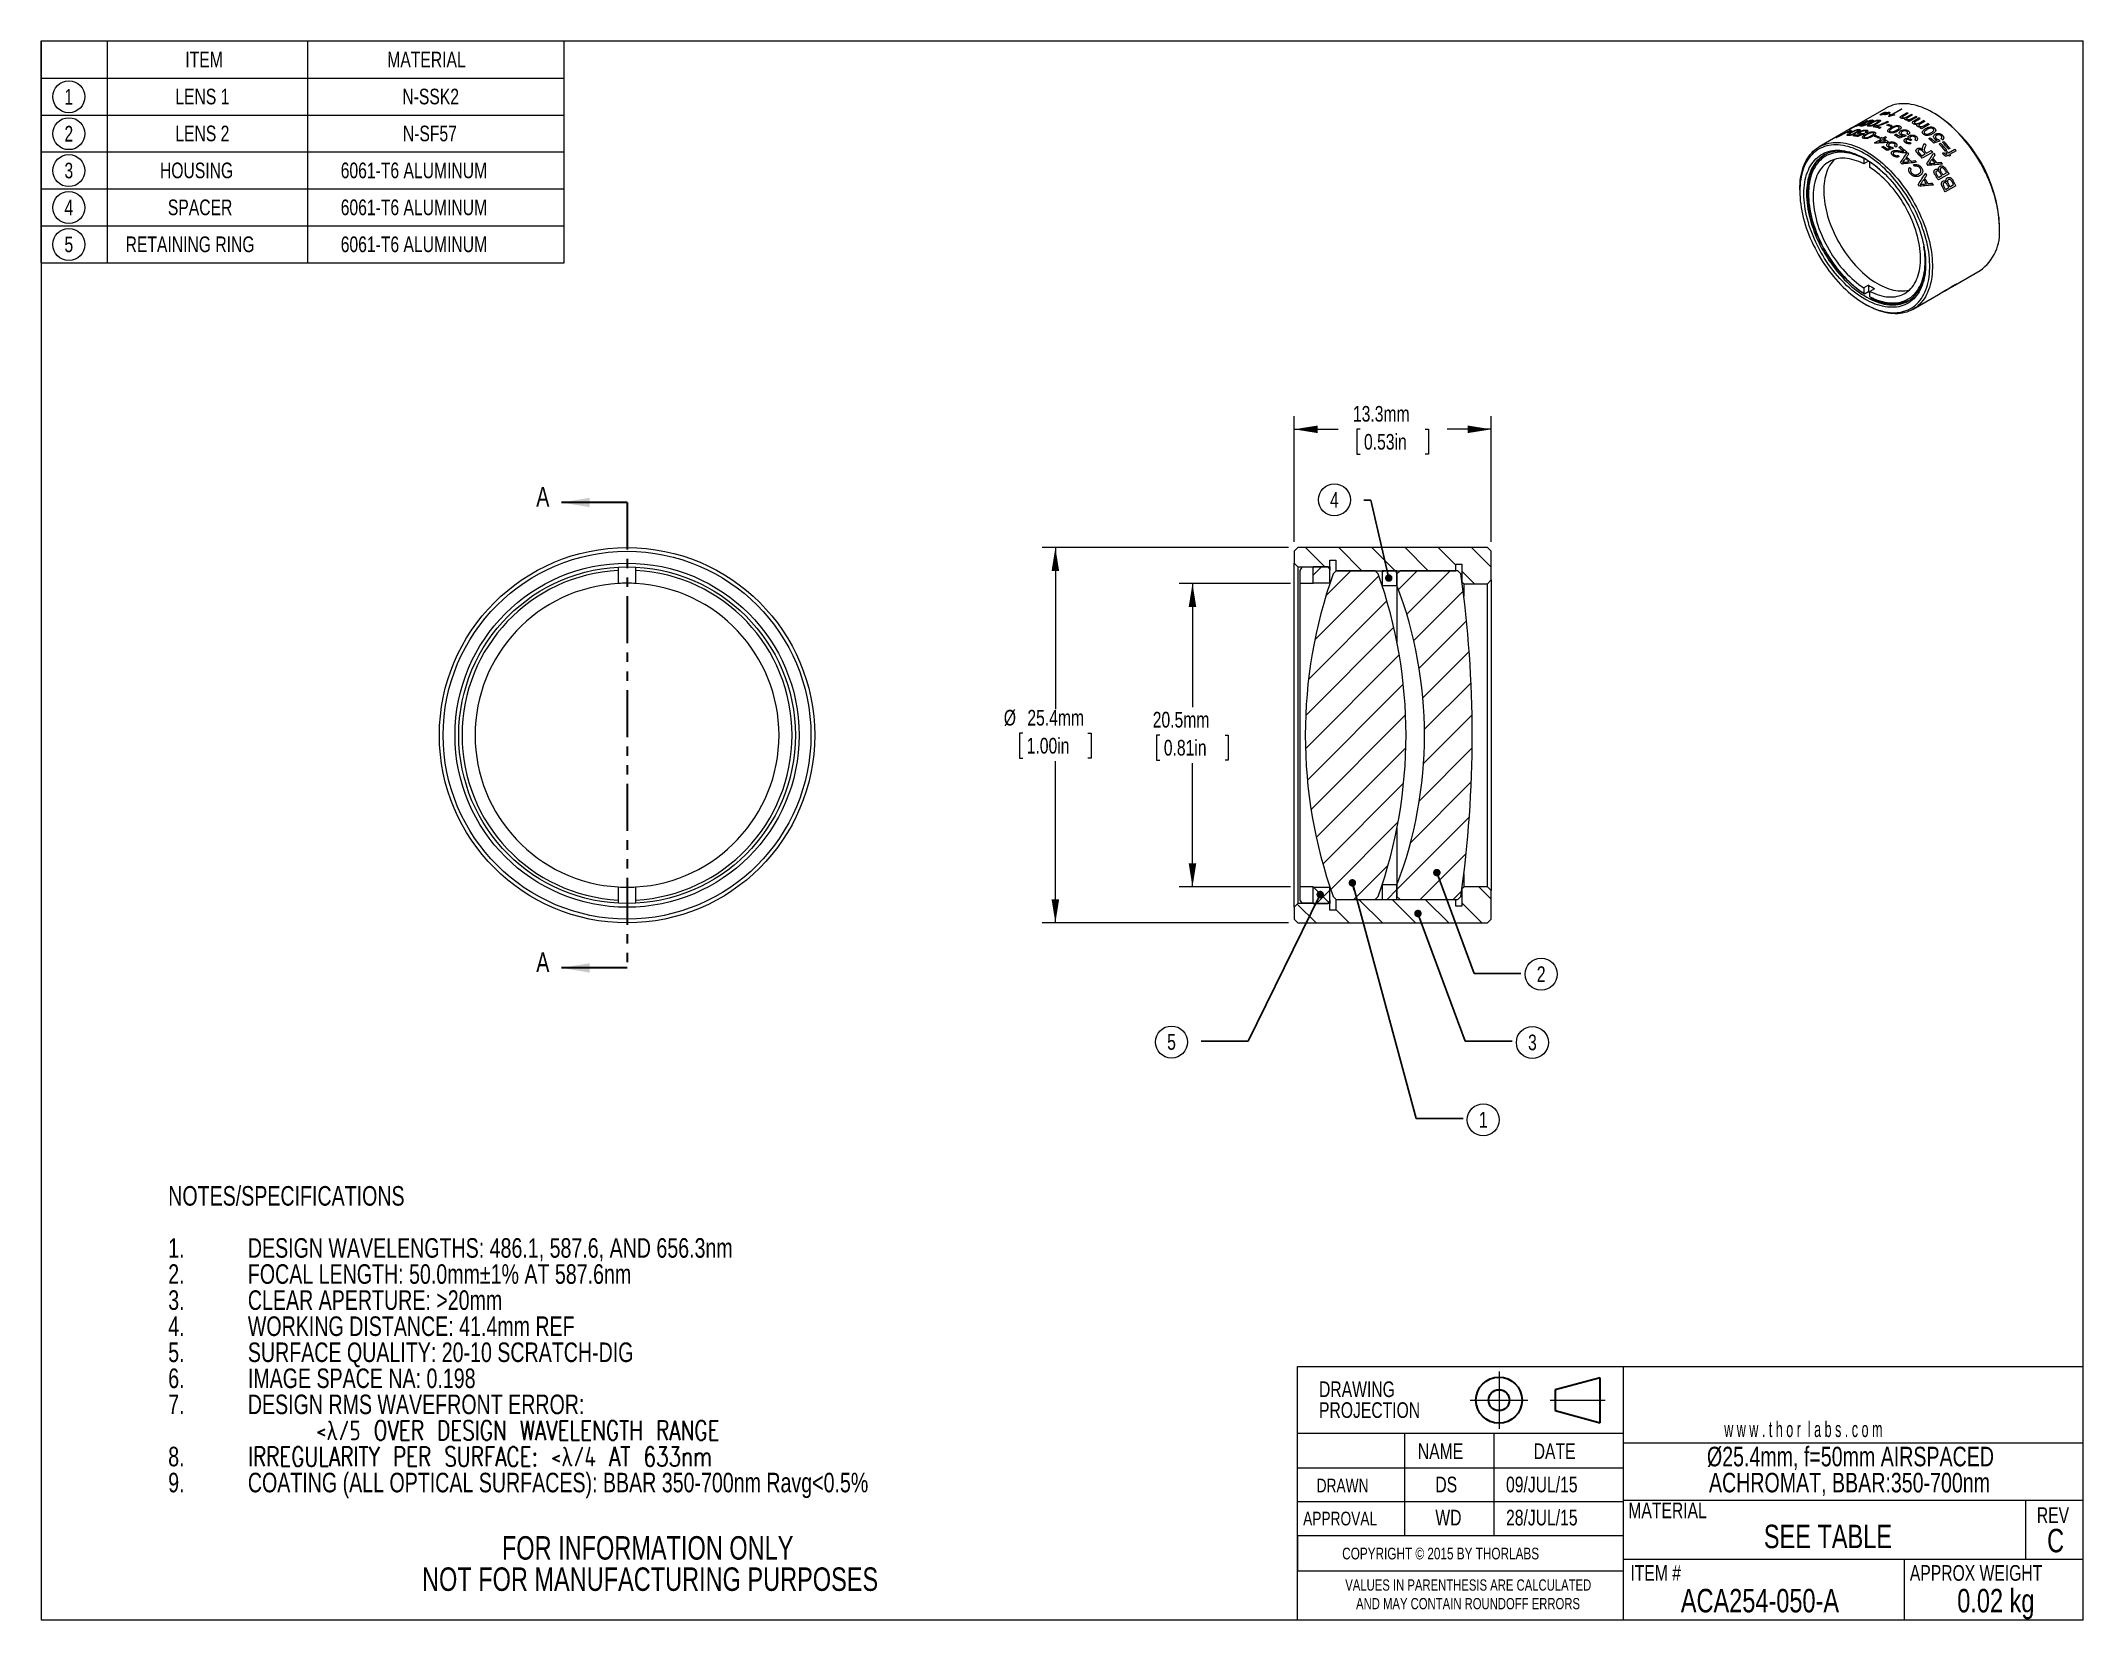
# Model space of a CAD drawing. Header units: millimetres. Extents: x 2 to 278, y 1 to 215.
import ezdxf

# ---------------------------------------------------------------- set-up
doc = ezdxf.new("R2010")
doc.units = ezdxf.units.MM
doc.header["$PDSIZE"] = -1
doc.linetypes.add('CENTERX2', pattern=[20.32, 12.7, -2.54, 2.54, -2.54])
doc.linetypes.add('PHANTOM', pattern=[12.7, 6.35, -1.27, 1.27, -1.27, 1.27, -1.27])
doc.styles.add('SLDTEXTSTYLE0', font='TXT', dxfattribs={"width": 0.75})
doc.styles.add('SLDTEXTSTYLE1', font='TXT', dxfattribs={"width": 0.6})
doc.styles.add('SLDTEXTSTYLE2', font='TXT', dxfattribs={"width": 0.75, "bigfont": 'bigfont'})
doc.dimstyles.new('SLDDIMSTYLE0', dxfattribs={"dimtxt": 2.116667, "dimasz": 3.175, "dimexe": 0, "dimexo": 0.0625, "dimgap": 0.529167, "dimtad": 0, "dimtih": 1, "dimtoh": 1, "dimdec": 1, "dimlfac": 0.5, "dimrnd": 1e-09, "dimzin": 12, "dimdsep": 46, "dimtxsty": 'SLDTEXTSTYLE0', "dimsah": 1, "dimcen": 0.09, "dimadec": 0, "dimazin": 3, "dimtfac": 1, "dimtdec": 1, "dimtofl": 0, "dimtmove": 0, "dimatfit": 3, "dimfxl": 1, "dimfrac": 2, "dimtolj": 1, "dimtzin": 12, "dimarcsym": 0})
doc.dimstyles.new('SLDDIMSTYLE1', dxfattribs={"dimtxt": 0.18, "dimasz": 1.016, "dimexe": 0, "dimexo": 0.0625, "dimgap": 0, "dimtad": 0, "dimtih": 1, "dimtoh": 1, "dimdec": 0, "dimrnd": 1e-09, "dimzin": 0, "dimdsep": 46, "dimtxsty": 'Standard', "dimblk1": 'DOT', "dimblk2": 'DOT', "dimsah": 1, "dimcen": 0.09, "dimadec": 0, "dimazin": 0, "dimtfac": 1.016, "dimtdec": 0, "dimtofl": 0, "dimtmove": 0, "dimatfit": 3, "dimldrblk": 'DOT', "dimfxl": 1, "dimfrac": 2, "dimtolj": 1, "dimtzin": 0, "dimarcsym": 0})

msp = doc.modelspace()

# ---------------------------------------------------------------- texts
at = {"color": 7, "linetype": 'Continuous', "char_height": 2.65, "attachment_point": 1, "style": 'SLDTEXTSTYLE0'}
for insert in [(68.59, 154.27), (68.59, 91.28)]:
    msp.add_mtext('A', dxfattribs=dict(at, insert=insert))
at = {"color": 7, "linetype": 'Continuous', "lineweight": 0}
for s, insert, char_height, attachment_point, style in [('w w w . t h o r  l a b s . c o m', (229.4, 27.8), 2.1167, 1, 'SLDTEXTSTYLE1'), ('NAME', (187.93, 24.82), 2.117, 1, 'SLDTEXTSTYLE0'), ('DATE', (203.61, 24.82), 2.117, 1, 'SLDTEXTSTYLE0'), ('DRAWN', (174.23, 20.05), 1.852, 1, 'SLDTEXTSTYLE0'), ('DS', (190.3, 20.32), 2.117, 1, 'SLDTEXTSTYLE0'), ('09/JUL/15', (199.87, 20.32), 2.117, 1, 'SLDTEXTSTYLE0'), ('MATERIAL', (216.42, 16.82), 2.117, 1, 'SLDTEXTSTYLE0'), ('APPROVAL', (172.4, 15.58), 1.852, 1, 'SLDTEXTSTYLE0'), ('WD', (190.3, 15.84), 2.117, 1, 'SLDTEXTSTYLE0'), ('28/JUL/15', (199.87, 15.84), 2.117, 1, 'SLDTEXTSTYLE0'), ('SEE TABLE', (243.44, 13.82), 3.175, 2, 'SLDTEXTSTYLE0'), ('REV', (271.72, 16.17), 2.117, 1, 'SLDTEXTSTYLE0'), ('C', (274.26, 13.26), 3.17, 2, 'SLDTEXTSTYLE0'), ('COPYRIGHT © 2015 BY THORLABS', (177.69, 10.71), 1.5875, 1, 'SLDTEXTSTYLE0'), ('ITEM #', (216.7, 8.35), 2.117, 1, 'SLDTEXTSTYLE0'), ('APPROX WEIGHT', (254.53, 8.35), 2.1167, 1, 'SLDTEXTSTYLE0'), ('ACA254-050-A', (234.24, 5.13), 3.175, 2, 'SLDTEXTSTYLE0'), ('0.02 kg', (266.17, 5.13), 3.175, 2, 'SLDTEXTSTYLE0')]:
    msp.add_mtext(s, dxfattribs=dict(at, insert=insert, char_height=char_height, attachment_point=attachment_point, style=style))

# ---------------------------------------------------------------- blocks, each defined once
blk = doc.blocks.new('Third Angle Projection Block')
at = {"color": 7, "linetype": 'CENTERX2', "lineweight": 0}
for p, q in [((101.48, 23.81), (101.48, 14.07)), ((96.6, 18.94), (106.35, 18.94)), ((110.14, 18.94), (119.45, 18.94))]:
    blk.add_line(p, q, dxfattribs=at)
at = {"color": 7, "linetype": 'Continuous', "lineweight": 30}
for p, q in [((118.62, 22.75), (111, 20.71)), ((118.62, 15.13), (118.62, 22.75)), ((111, 20.71), (111, 17.17)), ((111, 17.17), (118.62, 15.13))]:
    blk.add_line(p, q, dxfattribs=at)
for radius in [3.9, 1.77]:
    blk.add_circle((101.48, 18.94), radius, dxfattribs=at)
at = {"color": 7, "linetype": 'Continuous', "lineweight": 0}
blk.add_point((101.48, 18.94), dxfattribs=at)
blk = doc.blocks.new('SW_NOTE_0')
at = {"color": 0, "linetype": 'Continuous', "lineweight": 0, "char_height": 1.524, "attachment_point": 2, "style": 'SLDTEXTSTYLE0'}
for s, insert in [('VALUES IN PARENTHESIS ARE CALCULATED', (19.91, 1.96)), ('AND MAY CONTAIN ROUNDOFF ERRORS', (19.88, -0.56))]:
    blk.add_mtext(s, dxfattribs=dict(at, insert=insert))
blk = doc.blocks.new('SW_NOTE_1')
at = {"color": 0, "linetype": 'Continuous', "lineweight": 0, "char_height": 2.117, "attachment_point": 1, "style": 'SLDTEXTSTYLE0'}
for s, insert in [('DRAWING', (0, 2.73)), ('PROJECTION', (0, -0.09))]:
    blk.add_mtext(s, dxfattribs=dict(at, insert=insert))
blk = doc.blocks.new('SW_NOTE_2')
at = {"color": 0, "linetype": 'Continuous', "lineweight": 0, "char_height": 3.175, "attachment_point": 2, "style": 'SLDTEXTSTYLE0'}
for s, insert in [('FOR INFORMATION ONLY', (25.05, 4.09)), ('NOT FOR MANUFACTURING PURPOSES', (25.38, -0.14))]:
    blk.add_mtext(s, dxfattribs=dict(at, insert=insert))
blk = doc.blocks.new('SW_NOTE_3')
at = {"color": 0, "linetype": 'Continuous', "lineweight": 0, "char_height": 2.6458, "attachment_point": 2, "style": 'SLDTEXTSTYLE0'}
for s, insert in [('Ø25.4mm, f=50mm AIRSPACED', (25.59, 3.41)), ('ACHROMAT, BBAR:350-700nm', (25.46, -0.12))]:
    blk.add_mtext(s, dxfattribs=dict(at, insert=insert))
blk = doc.blocks.new('SW_NOTE_4')
at = {"color": 0, "linetype": 'Continuous', "lineweight": 0, "attachment_point": 1}
for s, insert, char_height, style in [('NOTES/SPECIFICATIONS', (0, 3.41), 2.6458, 'SLDTEXTSTYLE0'), ('1.', (0, -3.64), 2.646, 'SLDTEXTSTYLE0'), ('DESIGN WAVELENGTHS: 486.1, 587.6, AND 656.3nm', (10.78, -3.64), 2.6458, 'SLDTEXTSTYLE0'), ('2.', (0, -7.17), 2.646, 'SLDTEXTSTYLE0'), ('FOCAL LENGTH: 50.0mm±1% AT 587.6nm', (10.78, -7.17), 2.6458, 'SLDTEXTSTYLE0'), ('3.', (0, -10.7), 2.646, 'SLDTEXTSTYLE0'), ('CLEAR APERTURE: >20mm', (10.78, -10.7), 2.6458, 'SLDTEXTSTYLE0'), ('4.', (0, -14.23), 2.646, 'SLDTEXTSTYLE0'), ('WORKING DISTANCE: 41.4mm REF', (10.78, -14.23), 2.6458, 'SLDTEXTSTYLE0'), ('5.', (0, -17.76), 2.646, 'SLDTEXTSTYLE0'), ('SURFACE QUALITY: 20-10 SCRATCH-DIG', (10.78, -17.76), 2.6458, 'SLDTEXTSTYLE0'), ('6.', (0, -21.28), 2.646, 'SLDTEXTSTYLE0'), ('IMAGE SPACE NA: 0.198', (10.78, -21.28), 2.6458, 'SLDTEXTSTYLE0'), ('7.', (0, -24.81), 2.646, 'SLDTEXTSTYLE0'), ('DESIGN RMS WAVEFRONT ERROR:', (10.78, -24.81), 2.6458, 'SLDTEXTSTYLE0'), ('<\\M+183C9/5 OVER DESIGN WAVELENGTH RANGE', (20, -28.34), 2.6458, 'SLDTEXTSTYLE2'), ('8.', (0, -31.87), 2.646, 'SLDTEXTSTYLE0'), ('IRREGULARITY PER SURFACE: <\\M+183C9/4 AT 633nm', (10.78, -31.87), 2.6458, 'SLDTEXTSTYLE2'), ('9.', (0, -35.39), 2.646, 'SLDTEXTSTYLE0'), ('COATING (ALL OPTICAL SURFACES): BBAR 350-700nm Ravg<0.5%', (10.78, -35.39), 2.6458, 'SLDTEXTSTYLE0')]:
    blk.add_mtext(s, dxfattribs=dict(at, insert=insert, char_height=char_height, style=style))
blk = doc.blocks.new('SW_SYMBOL_C#_1')
at = {"color": 0, "linetype": 'Continuous', "lineweight": 0}
blk.add_circle((800, 500), 800, dxfattribs=at)
at = {"color": 0, "linetype": 'Continuous', "lineweight": 0, "insert": (800, 500), "char_height": 783, "attachment_point": 5, "style": 'SLDTEXTSTYLE0'}
blk.add_mtext('1', dxfattribs=at)
blk = doc.blocks.new('SW_SYMBOL_C#_2')
at = {"color": 0, "linetype": 'Continuous', "lineweight": 0}
blk.add_circle((800, 500), 800, dxfattribs=at)
at = {"color": 0, "linetype": 'Continuous', "lineweight": 0, "insert": (800, 500), "char_height": 783, "attachment_point": 5, "style": 'SLDTEXTSTYLE0'}
blk.add_mtext('2', dxfattribs=at)
blk = doc.blocks.new('SW_SYMBOL_C#_3')
at = {"color": 0, "linetype": 'Continuous', "lineweight": 0}
blk.add_circle((800, 500), 800, dxfattribs=at)
at = {"color": 0, "linetype": 'Continuous', "lineweight": 0, "insert": (800, 500), "char_height": 783, "attachment_point": 5, "style": 'SLDTEXTSTYLE0'}
blk.add_mtext('3', dxfattribs=at)
blk = doc.blocks.new('SW_SYMBOL_C#_4')
at = {"color": 0, "linetype": 'Continuous', "lineweight": 0}
blk.add_circle((800, 500), 800, dxfattribs=at)
at = {"color": 0, "linetype": 'Continuous', "lineweight": 0, "insert": (800, 500), "char_height": 783, "attachment_point": 5, "style": 'SLDTEXTSTYLE0'}
blk.add_mtext('4', dxfattribs=at)
blk = doc.blocks.new('SW_SYMBOL_C#_5')
at = {"color": 0, "linetype": 'Continuous', "lineweight": 0}
blk.add_circle((800, 500), 800, dxfattribs=at)
at = {"color": 0, "linetype": 'Continuous', "lineweight": 0, "insert": (800, 500), "char_height": 783, "attachment_point": 5, "style": 'SLDTEXTSTYLE0'}
blk.add_mtext('5', dxfattribs=at)
blk = doc.blocks.new('SW_TABLEANNOTATION_0')
at = {"color": 0, "linetype": 'Continuous', "lineweight": 0}
for p, q in [((0, 0), (0, -30)), ((70.83, 0), (0, 0)), ((8.96, 0), (8.96, -30)), ((36.1, 0), (36.1, -30)), ((70.83, -30), (70.83, 0)), ((0, -5), (70.83, -5)), ((0, -10), (70.83, -10)), ((0, -15), (70.83, -15)), ((0, -20), (70.83, -20)), ((0, -25), (70.83, -25)), ((0, -30), (70.83, -30))]:
    blk.add_line(p, q, dxfattribs=at)
at = {"color": 0, "linetype": 'Continuous', "lineweight": 0, "xscale": 0.0027037109, "yscale": 0.0027037109, "zscale": 0.0027037109}
for name, p in [('SW_SYMBOL_C#_1', (1.62, -8.88)), ('SW_SYMBOL_C#_2', (1.62, -13.88)), ('SW_SYMBOL_C#_3', (1.62, -18.88)), ('SW_SYMBOL_C#_4', (1.62, -23.88)), ('SW_SYMBOL_C#_5', (1.62, -28.88))]:
    blk.add_blockref(name, p, dxfattribs=at)
at = {"color": 0, "linetype": 'Continuous', "lineweight": 0, "attachment_point": 1, "style": 'SLDTEXTSTYLE0'}
for s, insert, char_height in [('ITEM', (19.56, -1.44), 2.117), ('MATERIAL', (46.89, -1.44), 2.117), ('LENS 1', (18.2, -6.44), 2.117), ('N-SSK2', (48.93, -6.44), 2.117), ('LENS 2', (18.2, -11.44), 2.117), ('N-SF57', (49, -11.44), 2.117), ('HOUSING', (16.12, -16.44), 2.117), ('6061-T6 ALUMINUM', (40.59, -16.44), 2.1167), ('SPACER', (17.19, -21.44), 2.117), ('6061-T6 ALUMINUM', (40.59, -21.44), 2.1167), ('RETAINING RING', (11.47, -26.44), 2.1167), ('6061-T6 ALUMINUM', (40.59, -26.44), 2.1167)]:
    blk.add_mtext(s, dxfattribs=dict(at, insert=insert, char_height=char_height))
blk = doc.blocks.new('_D')
at = {"color": 7, "linetype": 'Continuous', "lineweight": 0}
for p, q in [((170.7, 141.21), (155.64, 141.21)), ((157.42, 141.21), (157.42, 124.46)), ((153, 120.67), (152.57, 120.67)), ((152.57, 120.67), (152.57, 117.31)), ((161.83, 120.67), (162.26, 120.67)), ((162.26, 120.67), (162.26, 117.31)), ((152.57, 117.31), (153, 117.31)), ((157.42, 100.13), (157.42, 116.88)), ((162.26, 117.31), (161.83, 117.31)), ((170.7, 100.13), (155.64, 100.13))]:
    blk.add_line(p, q, dxfattribs=at)
for points in [[(157.42, 141.21), (156.91, 138.04), (157.93, 138.04)], [(157.42, 100.13), (157.93, 103.31), (156.91, 103.31)]]:
    blk.add_solid(points, dxfattribs=at)
at = {"color": 7, "linetype": 'Continuous', "lineweight": 0, "char_height": 2.117, "attachment_point": 1, "style": 'SLDTEXTSTYLE0'}
for s, insert in [('20.5mm', (152.04, 123.83)), ('0.81in', (153.54, 120.04))]:
    blk.add_mtext(s, dxfattribs=dict(at, insert=insert))
blk = doc.blocks.new('_D_1')
at = {"color": 7, "linetype": 'Continuous', "lineweight": 0}
for p, q in [((170.42, 146.07), (137.08, 146.07)), ((138.86, 146.07), (138.86, 124.19)), ((134.44, 120.94), (134.01, 120.94)), ((134.01, 120.94), (134.01, 117.58)), ((143.27, 120.94), (143.7, 120.94)), ((143.7, 120.94), (143.7, 117.58)), ((134.01, 117.58), (134.44, 117.58)), ((138.86, 95.27), (138.86, 117.15)), ((143.7, 117.58), (143.27, 117.58)), ((170.42, 95.27), (137.08, 95.27))]:
    blk.add_line(p, q, dxfattribs=at)
for points in [[(138.86, 146.07), (138.35, 142.9), (139.37, 142.9)], [(138.86, 95.27), (139.37, 98.45), (138.35, 98.45)]]:
    blk.add_solid(points, dxfattribs=at)
at = {"color": 7, "linetype": 'Continuous', "lineweight": 0, "char_height": 2.117, "attachment_point": 1, "style": 'SLDTEXTSTYLE0'}
for s, insert in [('%%c', (131.88, 124.1)), ('25.4mm', (135.07, 124.1)), ('1.00in', (134.98, 120.31))]:
    blk.add_mtext(s, dxfattribs=dict(at, insert=insert))
blk = doc.blocks.new('_D_2')
at = {"color": 7, "linetype": 'Continuous', "lineweight": 0}
for p, q in [((171.18, 146.83), (171.18, 163.85)), ((197.86, 146.83), (197.86, 163.85)), ((171.18, 162.07), (177.15, 162.07)), ((180.11, 162.07), (179.68, 162.07)), ((179.68, 162.07), (179.68, 158.71)), ((188.94, 162.07), (189.37, 162.07)), ((189.37, 162.07), (189.37, 158.71)), ((197.86, 162.07), (191.89, 162.07)), ((179.68, 158.71), (180.11, 158.71)), ((189.37, 158.71), (188.94, 158.71))]:
    blk.add_line(p, q, dxfattribs=at)
for points in [[(171.18, 162.07), (174.36, 161.56), (174.36, 162.58)], [(197.86, 162.07), (194.69, 162.58), (194.69, 161.56)]]:
    blk.add_solid(points, dxfattribs=at)
at = {"color": 7, "linetype": 'Continuous', "lineweight": 0, "char_height": 2.117, "attachment_point": 1, "style": 'SLDTEXTSTYLE0'}
for s, insert in [('13.3mm', (179.14, 165.23)), ('0.53in', (180.64, 161.44))]:
    blk.add_mtext(s, dxfattribs=dict(at, insert=insert))
blk = doc.blocks.new('_DOT')
at = {"color": 0, "linetype": 'ByBlock', "lineweight": -2}
blk.add_line((-0.5, 0), (-1, 0), dxfattribs=at)
at = {"color": 0, "linetype": 'ByBlock', "const_width": 0.5}
blk.add_lwpolyline([(-0.25, 0, 1), (0.25, 0, 1)], format="xyb", close=True, dxfattribs=at)

# ---------------------------------------------------------------- dimensions: what is measured, and where the dimension line sits
at = {"color": 7, "linetype": 'Continuous', "lineweight": 0}
dim = msp.add_linear_dim(base=(197.86, 162.07), p1=(171.18, 145.56), p2=(197.86, 145.56), dimstyle='SLDDIMSTYLE0', dxfattribs=at)
dim.commit()
dim.dimension.update_dxf_attribs({"geometry": '_D_2', "text_midpoint": (184.52, 162.07), "dimtype": 160})
dim = msp.add_linear_dim(base=(138.86, 95.27), p1=(171.69, 146.07), p2=(171.69, 95.27), angle=90, text='%%c<>', dimstyle='SLDDIMSTYLE0', dxfattribs=at)
dim.commit()
dim.dimension.update_dxf_attribs({"geometry": '_D_1', "text_midpoint": (138.86, 120.67), "dimtype": 160})
dim = msp.add_linear_dim(base=(157.42, 100.13), p1=(171.97, 141.21), p2=(171.97, 100.13), angle=90, dimstyle='SLDDIMSTYLE0', dxfattribs=at)
dim.commit()
dim.dimension.update_dxf_attribs({"geometry": '_D', "text_midpoint": (157.42, 120.67), "dimtype": 160})

# ---------------------------------------------------------------- hatches: boundary and pattern name
at = {"linetype": 'Continuous', "lineweight": 0}
h = msp.add_hatch(dxfattribs=at)
h.set_pattern_fill('ANSI31', angle=90, style=0)
h.paths.add_polyline_path([(171.69, 146.07), (171.18, 145.56), (171.18, 143.96), (171.69, 143.46), (176.01, 143.46), (176.01, 144.34), (176.83, 144.34), (176.83, 142.94), (193.08, 142.94), (193.08, 143.82), (193.9, 143.82), (193.9, 141.42), (194.16, 141.17), (197.36, 141.17), (197.86, 141.68), (197.86, 145.56), (197.36, 146.07), (190.36, 146.07), (189.9, 146.07), (185.97, 146.07), (184.4, 146.07), (179.22, 146.07), (178.7, 146.07), (178.18, 146.07), (177.35, 146.07)], flags=0)
h = msp.add_hatch(dxfattribs=at)
h.set_pattern_fill('ANSI31', style=0)
edge = h.paths.add_edge_path(flags=0)
edge.add_line((176.89, 142.92), (176.47, 142.5))
edge.add_arc((237.74, 120.67), 65.05, 160.3957, 199.6043)
edge.add_line((176.47, 98.85), (176.89, 98.42))
edge.add_line((176.89, 98.42), (182.14, 98.42))
edge.add_line((182.14, 98.42), (182.56, 98.85))
edge.add_arc((121.28, 120.67), 65.05, 340.3957, 379.6043)
edge.add_line((182.56, 142.5), (182.14, 142.92))
edge.add_line((182.14, 142.92), (176.89, 142.92))
h = msp.add_hatch(dxfattribs=at)
h.set_pattern_fill('ANSI38', style=0)
h.paths.add_polyline_path([(173.75, 141.25), (176.03, 141.25), (176.03, 143.02), (175.78, 143.46), (173.75, 143.46)], flags=0)
h = msp.add_hatch(dxfattribs=at)
h.set_pattern_fill('ANSI38', style=0)
h.paths.add_polyline_path([(185.1, 142.9), (183.1, 142.9), (183.1, 140.92), (185.1, 140.92)], flags=0)
h = msp.add_hatch(dxfattribs=at)
h.set_pattern_fill('ANSI31', style=0)
edge = h.paths.add_edge_path(flags=0)
edge.add_line((193.33, 98.42), (193.75, 98.85))
edge.add_arc((39.25, 120.67), 156.04, 351.9594, 368.0406)
edge.add_line((193.75, 142.5), (193.33, 142.92))
edge.add_line((193.33, 142.92), (185.53, 142.92))
edge.add_line((185.53, 142.92), (185.1, 142.5))
edge.add_line((185.1, 142.5), (185.1, 140.92))
edge.add_arc((131.93, 120.67), 56.9, -20.8494, 20.8494, ccw=False)
edge.add_line((185.1, 100.42), (185.1, 98.85))
edge.add_line((185.1, 98.85), (185.53, 98.42))
edge.add_line((185.53, 98.42), (193.33, 98.42))
h = msp.add_hatch(dxfattribs=at)
h.set_pattern_fill('ANSI31', angle=90, style=0)
h.paths.add_polyline_path([(176.83, 97.01), (176.01, 97.01), (176.01, 97.89), (171.69, 97.89), (171.18, 97.38), (171.18, 95.78), (171.69, 95.27), (181.95, 95.27), (184.24, 95.27), (186.01, 95.27), (187.58, 95.27), (197.36, 95.27), (197.86, 95.78), (197.86, 99.67), (197.36, 100.17), (194.16, 100.17), (193.9, 99.92), (193.9, 97.52), (193.08, 97.52), (193.08, 98.4), (176.83, 98.4)], flags=0)
h = msp.add_hatch(dxfattribs=at)
h.set_pattern_fill('ANSI38', style=0)
h.paths.add_polyline_path([(176.03, 100.1), (173.75, 100.1), (173.75, 97.89), (175.78, 97.89), (176.03, 98.33)], flags=0)
h = msp.add_hatch(dxfattribs=at)
h.set_pattern_fill('ANSI38', style=0)
h.paths.add_polyline_path([(185.1, 100.42), (183.1, 100.42), (183.1, 98.45), (185.1, 98.45)], flags=0)

# ---------------------------------------------------------------- linework, layer by layer
at = {"color": 7, "linetype": 'Continuous', "lineweight": 0}
for p, q in [((1.58, 214.65), (277.99, 214.65)), ((1.58, 214.65), (1.58, 0.9)), ((277.99, 0.9), (277.99, 214.65)), ((251.33, 205.55), (246.67, 202.86)), ((251.77, 204.69), (251.84, 204.73)), ((251.93, 204.59), (253.36, 205.42)), ((253.45, 205.4), (252.02, 204.58)), ((252.49, 204.63), (252.42, 204.59)), ((253.4, 204.49), (254.12, 204.91)), ((254.3, 204.85), (253.65, 204.47)), ((254.11, 204.35), (254.71, 204.69)), ((254.9, 204.62), (254.23, 204.23)), ((257.86, 204.82), (257.68, 204.92)), ((246.46, 202.73), (242.26, 200.31)), ((246.04, 202.21), (246.21, 202.31)), ((246.67, 202.86), (246.46, 202.73)), ((246.66, 202.38), (246.5, 202.28)), ((246.74, 202.89), (246.91, 202.98)), ((246.86, 201.79), (247.04, 201.89)), ((247.93, 203.55), (246.88, 202.95)), ((247.26, 203.18), (247.79, 203.49)), ((247.48, 203.27), (248.13, 203.64)), ((247.6, 203.19), (247.75, 203.28)), ((248.27, 203.69), (247.64, 203.33)), ((248.8, 203.83), (247.75, 203.23)), ((248.09, 203.48), (248.65, 203.8)), ((249.55, 203.02), (249.7, 203.1)), ((249.73, 201.72), (249.89, 201.82)), ((250.62, 202.9), (250.44, 202.8)), ((251.43, 203.22), (251.59, 203.32)), ((252.12, 203.12), (251.95, 203.03)), ((252.45, 201.9), (252.63, 202)), ((254.27, 203.82), (254.43, 203.92)), ((255.5, 204.34), (254.45, 203.73)), ((254.78, 204.12), (255.32, 204.43)), ((255.04, 203.79), (255.76, 204.21)), ((255.94, 204.11), (255.29, 203.73)), ((255.77, 203.52), (256.37, 203.86)), ((256.55, 203.75), (255.88, 203.36)), ((255.92, 202.86), (256.09, 202.96)), ((257.16, 203.34), (256.11, 202.73)), ((256.44, 203.16), (256.97, 203.47)), ((249.76, 200.84), (250.64, 201.36)), ((250.42, 201.58), (250.26, 201.49)), ((250.83, 201.26), (250.31, 200.96)), ((250.46, 201.45), (250.64, 201.55)), ((250.75, 200.26), (250.94, 200.37)), ((250.83, 201.46), (251.18, 201.66)), ((251.36, 201.57), (251.01, 201.36)), ((251.64, 201), (251.45, 200.89)), ((253.03, 200.23), (253.21, 200.34)), ((254.6, 201.16), (254.57, 201.18)), ((254.78, 201.24), (254.6, 201.16)), ((256.16, 199.07), (256.62, 199.34)), ((257.62, 199.6), (256.18, 198.78)), ((256.79, 199.43), (257.43, 199.81)), ((257.11, 201.41), (257.3, 201.52)), ((258.51, 200.68), (258.69, 200.79)), ((258.93, 200.93), (259.12, 201.03)), ((259.54, 199.83), (259.36, 199.73)), ((259.43, 199.58), (259.59, 199.67)), ((259.5, 199.33), (259.59, 199.38)), ((259.75, 199.18), (259.64, 199.12)), ((259.75, 199.47), (260.64, 199.98)), ((259.97, 200.08), (259.78, 199.97)), ((260.04, 199.11), (259.87, 199.02)), ((260.8, 199.78), (259.91, 199.27)), ((248.3, 198.77), (248.28, 198.72)), ((248.28, 198.72), (248.28, 198)), ((248.91, 198.36), (248.28, 198)), ((248.91, 198.42), (248.91, 198.36)), ((249.13, 198.23), (249.14, 198.26)), ((249.13, 197.51), (249.13, 198.23)), ((259.83, 196.66), (258.39, 195.83)), ((258.4, 196.17), (258.85, 196.42)), ((259.01, 196.52), (259.51, 196.8)), ((239.63, 194.5), (239.63, 194.29)), ((260.75, 195.03), (259.31, 194.2)), ((259.35, 194.55), (259.79, 194.8)), ((259.96, 194.9), (260.45, 195.19)), ((266.66, 189.37), (266.66, 189.57)), ((260.6, 181.57), (264.03, 183.55)), ((248.91, 181.59), (248.28, 181.23)), ((248.28, 181.23), (248.28, 180.5)), ((248.28, 180.5), (248.37, 180.38)), ((248.91, 180.69), (248.37, 180.38)), ((248.91, 181.59), (248.91, 180.69)), ((249.76, 181.1), (249.13, 180.74)), ((249.13, 180.02), (249.13, 180.74)), ((249.22, 179.89), (249.13, 180.02)), ((254.96, 178.31), (258.39, 180.3)), ((258.39, 180.3), (258.64, 180.44)), ((258.64, 180.44), (259.31, 180.83)), ((259.31, 180.83), (259.6, 180.99)), ((259.6, 180.99), (260.35, 181.43)), ((260.35, 181.43), (260.6, 181.57)), ((248.43, 179.05), (248.61, 178.94)), ((171.18, 145.56), (171.69, 146.07)), ((171.18, 145.56), (171.18, 143.96)), ((171.69, 143.46), (171.18, 143.96)), ((171.18, 97.38), (171.18, 143.96)), ((177.35, 146.07), (171.69, 146.07)), ((176.01, 144.34), (176.83, 144.34)), ((176.01, 143.46), (176.01, 144.34)), ((176.83, 144.34), (176.83, 142.94)), ((178.18, 146.07), (177.35, 146.07)), ((178.7, 146.07), (178.18, 146.07)), ((179.22, 146.07), (178.7, 146.07)), ((184.4, 146.07), (179.22, 146.07)), ((185.97, 146.07), (184.4, 146.07)), ((189.9, 146.07), (185.97, 146.07)), ((190.36, 146.07), (189.9, 146.07)), ((197.36, 146.07), (190.36, 146.07)), ((193.08, 143.82), (193.9, 143.82)), ((193.08, 142.94), (193.08, 143.82)), ((193.9, 143.82), (193.9, 141.42)), ((197.36, 146.07), (197.86, 145.56)), ((197.86, 141.68), (197.86, 145.56)), ((79.69, 143.42), (79.69, 142.98)), ((79.69, 142.98), (79.69, 141.21)), ((82.07, 142.98), (82.07, 143.42)), ((82.07, 141.21), (82.07, 142.98)), ((171.69, 143.46), (176.01, 143.46)), ((171.69, 143.46), (171.69, 97.89)), ((172.22, 143.42), (171.97, 142.98)), ((171.97, 142.98), (171.97, 141.21)), ((171.97, 141.21), (171.97, 100.13)), ((173.75, 141.21), (171.97, 141.21)), ((173.75, 143.42), (172.22, 143.42)), ((173.75, 141.25), (173.75, 143.46)), ((175.78, 143.46), (173.75, 143.46)), ((173.75, 141.21), (173.75, 141.25)), ((176.03, 141.25), (173.75, 141.25)), ((175.78, 143.46), (176.03, 143.02)), ((176.01, 143.46), (176.01, 143.06)), ((176.03, 141.25), (176.03, 143.02)), ((176.47, 142.5), (176.89, 142.92)), ((176.83, 142.94), (193.08, 142.94)), ((176.83, 142.94), (176.83, 142.86)), ((182.14, 142.92), (176.89, 142.92)), ((182.14, 142.92), (182.56, 142.5)), ((183.1, 142.9), (183.1, 140.92)), ((185.1, 142.9), (183.1, 142.9)), ((185.53, 142.92), (185.1, 142.5)), ((185.1, 140.92), (185.1, 142.9)), ((185.1, 142.5), (185.1, 140.92)), ((193.33, 142.92), (185.53, 142.92)), ((193.08, 142.94), (193.08, 142.92)), ((193.75, 142.5), (193.33, 142.92)), ((194.16, 141.17), (193.9, 141.42)), ((194.16, 141.17), (197.36, 141.17)), ((194.16, 141.17), (194.16, 139.43)), ((197.86, 141.68), (197.36, 141.17)), ((197.36, 100.17), (197.36, 141.17)), ((197.86, 141.68), (197.86, 99.67)), ((183.1, 140.92), (185.1, 140.92)), ((185.1, 140.92), (185.1, 133.27)), ((185.1, 108.07), (185.1, 100.42)), ((79.69, 100.13), (79.69, 98.36)), ((82.07, 98.36), (82.07, 100.13)), ((173.75, 100.13), (171.97, 100.13)), ((171.97, 100.13), (171.97, 98.36)), ((173.75, 100.1), (173.75, 100.13)), ((173.75, 100.1), (176.03, 100.1)), ((173.75, 97.89), (173.75, 100.1)), ((176.03, 98.33), (176.03, 100.1)), ((185.1, 100.42), (183.1, 100.42)), ((183.1, 100.42), (183.1, 98.45)), ((185.1, 98.45), (185.1, 100.42)), ((185.1, 100.42), (185.1, 98.85)), ((193.9, 99.92), (194.16, 100.17)), ((193.9, 99.92), (193.9, 97.52)), ((194.16, 101.91), (194.16, 100.17)), ((197.36, 100.17), (194.16, 100.17)), ((197.36, 100.17), (197.86, 99.67)), ((197.86, 95.78), (197.86, 99.67)), ((79.69, 98.36), (79.69, 97.92)), ((82.07, 97.92), (82.07, 98.36)), ((171.18, 97.38), (171.69, 97.89)), ((171.18, 97.38), (171.18, 95.78)), ((176.01, 97.89), (171.69, 97.89)), ((171.97, 98.36), (172.22, 97.92)), ((173.75, 97.92), (172.22, 97.92)), ((173.75, 97.89), (175.78, 97.89)), ((176.03, 98.33), (175.78, 97.89)), ((176.01, 98.28), (176.01, 97.89)), ((176.01, 97.01), (176.01, 97.89)), ((176.83, 97.01), (176.01, 97.01)), ((176.89, 98.42), (176.47, 98.85)), ((176.83, 98.49), (176.83, 98.4)), ((176.83, 98.4), (176.83, 97.01)), ((193.08, 98.4), (176.83, 98.4)), ((176.89, 98.42), (182.14, 98.42)), ((182.56, 98.85), (182.14, 98.42)), ((183.1, 98.45), (185.1, 98.45)), ((185.1, 98.85), (185.53, 98.42)), ((185.53, 98.42), (193.33, 98.42)), ((193.08, 98.42), (193.08, 98.4)), ((193.08, 97.52), (193.08, 98.4)), ((193.9, 97.52), (193.08, 97.52)), ((193.33, 98.42), (193.75, 98.85)), ((171.69, 95.27), (171.18, 95.78)), ((171.69, 95.27), (181.95, 95.27)), ((181.95, 95.27), (184.24, 95.27)), ((184.24, 95.27), (186.01, 95.27)), ((186.01, 95.27), (187.58, 95.27)), ((187.58, 95.27), (197.36, 95.27)), ((197.86, 95.78), (197.36, 95.27)), ((277.99, 35.24), (277.99, 50.03)), ((171.63, 7.56), (171.63, 35.24)), ((171.63, 35.24), (215.74, 35.24)), ((215.74, 35.24), (215.74, 0.9)), ((215.74, 35.24), (277.99, 35.24)), ((171.63, 12.3), (171.63, 26.17)), ((171.63, 0.9), (171.63, 26.17)), ((215.74, 26.17), (171.63, 26.17)), ((186.13, 26.17), (186.13, 12.3)), ((198.21, 26.17), (198.21, 12.3)), ((215.74, 24.89), (277.99, 24.89)), ((215.74, 21.49), (171.63, 21.49)), ((215.74, 16.92), (171.63, 16.92)), ((215.74, 17.16), (277.99, 17.16)), ((270.17, 17.16), (270.17, 9.14)), ((215.74, 12.3), (171.63, 12.3)), ((171.63, 12.3), (171.63, 7.56)), ((215.74, 9.14), (277.99, 9.14)), ((253.75, 9.14), (253.75, 0.9)), ((171.63, 7.56), (215.74, 7.56)), ((277.99, 0.9), (1.58, 0.9))]:
    msp.add_line(p, q, dxfattribs=at)
at = {"color": 8, "linetype": 'Continuous', "lineweight": 0}
for p, q in [((246.51, 202.76), (246.46, 202.73)), ((260.35, 181.43), (260.36, 181.43)), ((260.62, 181.58), (260.6, 181.57))]:
    msp.add_line(p, q, dxfattribs=at)
at = {"color": 7, "linetype": 'Continuous', "lineweight": 30}
for p, q in [((80.88, 152.17), (71.99, 152.17)), ((80.88, 89.18), (71.99, 89.18))]:
    msp.add_line(p, q, dxfattribs=at)
at = {"color": 7, "linetype": 'PHANTOM', "lineweight": 30}
msp.add_line((80.88, 152.17), (80.88, 89.18), dxfattribs=at)
at = {"color": 7, "linetype": 'Continuous', "lineweight": 0, "flags": 128}
for points in [[(266.66, 189.37), (266.65, 189.79), (266.63, 190.22), (266.6, 190.66), (266.54, 191.11), (266.48, 191.56), (266.4, 192.02), (266.3, 192.48), (266.19, 192.94), (266.07, 193.41), (265.93, 193.88), (265.78, 194.35), (265.62, 194.82), (265.44, 195.28), (265.25, 195.75), (265.05, 196.22), (264.84, 196.68), (264.61, 197.14), (264.38, 197.6), (264.13, 198.05), (263.87, 198.49), (263.6, 198.93), (263.32, 199.36), (263.03, 199.79), (262.74, 200.2), (262.43, 200.61), (262.12, 201), (261.8, 201.39), (261.47, 201.76), (261.14, 202.12), (260.8, 202.47), (260.46, 202.81), (260.11, 203.13), (259.76, 203.44), (259.4, 203.74), (259.04, 204.02), (258.68, 204.28), (258.32, 204.53), (257.96, 204.76), (257.59, 204.97), (257.23, 205.17), (256.86, 205.35), (256.5, 205.51), (256.14, 205.66), (255.79, 205.78), (255.43, 205.89), (255.08, 205.98), (254.73, 206.05), (254.39, 206.1), (254.06, 206.13), (253.73, 206.14), (253.4, 206.14), (253.09, 206.11), (252.78, 206.07), (252.48, 206.01), (252.19, 205.92), (251.9, 205.82), (251.63, 205.7), (251.36, 205.57), (251.33, 205.55)], [(239.63, 194.5), (239.63, 194.91), (239.66, 195.32), (239.69, 195.72), (239.74, 196.1), (239.81, 196.48), (239.89, 196.84), (239.99, 197.19), (240.09, 197.53), (240.22, 197.85), (240.35, 198.16), (240.5, 198.46), (240.67, 198.74), (240.85, 199.01), (241.03, 199.26), (241.24, 199.49), (241.45, 199.71), (241.68, 199.91), (241.91, 200.09), (242.16, 200.25), (242.42, 200.4), (242.69, 200.53), (242.97, 200.64), (243.26, 200.73), (243.55, 200.8), (243.86, 200.85), (244.17, 200.89), (244.49, 200.9), (244.82, 200.9), (245.15, 200.88), (245.49, 200.84), (245.83, 200.78), (246.18, 200.7), (246.53, 200.6), (246.89, 200.48), (247.25, 200.35), (247.61, 200.19), (247.97, 200.02), (248.33, 199.83), (248.7, 199.63), (249.06, 199.41), (249.42, 199.17), (249.79, 198.91), (250.15, 198.64), (250.5, 198.35), (250.86, 198.05), (251.21, 197.73), (251.55, 197.41), (251.9, 197.06), (252.23, 196.71), (252.56, 196.34), (252.89, 195.96), (253.2, 195.57), (253.51, 195.17), (253.81, 194.76), (254.1, 194.34), (254.39, 193.91), (254.66, 193.48), (254.92, 193.03), (255.18, 192.59), (255.42, 192.13), (255.65, 191.67), (255.87, 191.21), (256.08, 190.75), (256.28, 190.28), (256.46, 189.81), (256.63, 189.34), (256.79, 188.87), (256.93, 188.4), (257.06, 187.93), (257.18, 187.47), (257.28, 187.01), (257.36, 186.55), (257.44, 186.09), (257.5, 185.65), (257.54, 185.2), (257.57, 184.77), (257.59, 184.34), (257.59, 183.92), (257.57, 183.51), (257.54, 183.1), (257.5, 182.71), (257.44, 182.33), (257.36, 181.96), (257.28, 181.61), (257.18, 181.26), (257.06, 180.93), (256.93, 180.61), (256.79, 180.31), (256.63, 180.02), (256.46, 179.75), (256.28, 179.49), (256.08, 179.25), (255.87, 179.02), (255.65, 178.81), (255.42, 178.62), (255.18, 178.45), (254.92, 178.29), (254.66, 178.16), (254.39, 178.04), (254.1, 177.94), (253.81, 177.86), (253.51, 177.79), (253.2, 177.75), (252.89, 177.72), (252.56, 177.72), (252.23, 177.73), (251.9, 177.76), (251.55, 177.81), (251.21, 177.88), (250.86, 177.97), (250.5, 178.08), (250.15, 178.21), (249.79, 178.35), (249.42, 178.51), (249.06, 178.69), (248.7, 178.89), (248.61, 178.94)], [(239.63, 194.29), (239.63, 193.87), (239.66, 193.44), (239.69, 193), (239.75, 192.56), (239.81, 192.11), (239.89, 191.66), (239.99, 191.2), (240.1, 190.74), (240.22, 190.27), (240.36, 189.81), (240.51, 189.34), (240.67, 188.88), (240.85, 188.41), (241.04, 187.95), (241.24, 187.48), (241.46, 187.02), (241.69, 186.57), (241.92, 186.12), (242.17, 185.67), (242.43, 185.23), (242.7, 184.8), (242.98, 184.37), (243.27, 183.95), (243.57, 183.54), (243.87, 183.14), (244.18, 182.75), (244.5, 182.37), (244.83, 182.01), (245.16, 181.65), (245.5, 181.31), (245.85, 180.98), (246.19, 180.67), (246.54, 180.37), (246.9, 180.08), (247.26, 179.81), (247.62, 179.56), (247.98, 179.32), (248.34, 179.1), (248.7, 178.89), (249.06, 178.71), (249.42, 178.54), (249.78, 178.39), (250.13, 178.25), (250.49, 178.14), (250.84, 178.04), (251.18, 177.97), (251.52, 177.91), (251.86, 177.87), (252.19, 177.85), (252.51, 177.85), (252.83, 177.87), (253.14, 177.9), (253.44, 177.96), (253.73, 178.04), (254.01, 178.13), (254.29, 178.24), (254.55, 178.37), (254.81, 178.52), (255.05, 178.69), (255.28, 178.88), (255.5, 179.08), (255.71, 179.3), (255.91, 179.54), (256.09, 179.79), (256.26, 180.06), (256.42, 180.34), (256.57, 180.64), (256.7, 180.96), (256.81, 181.29), (256.92, 181.63), (257, 181.98), (257.08, 182.35), (257.14, 182.72), (257.18, 183.11), (257.21, 183.51), (257.23, 183.92), (257.23, 184.34), (257.21, 184.76), (257.18, 185.2), (257.14, 185.64), (257.08, 186.08), (257, 186.53), (256.92, 186.99), (256.81, 187.45), (256.7, 187.91), (256.57, 188.37), (256.42, 188.84), (256.26, 189.31), (256.09, 189.77), (255.91, 190.24), (255.71, 190.7), (255.5, 191.16), (255.28, 191.62), (255.05, 192.07), (254.81, 192.52), (254.55, 192.97), (254.29, 193.4), (254.01, 193.83), (253.73, 194.26), (253.44, 194.67), (253.14, 195.07), (252.83, 195.47), (252.51, 195.85), (252.19, 196.23), (251.86, 196.59), (251.52, 196.93), (251.18, 197.27), (250.84, 197.59), (250.49, 197.9), (250.13, 198.19), (249.78, 198.47), (249.42, 198.73), (249.06, 198.98), (248.7, 199.21), (248.34, 199.42), (247.98, 199.62), (247.62, 199.8), (247.26, 199.96), (246.9, 200.1), (246.54, 200.22), (246.19, 200.33), (245.85, 200.41), (245.5, 200.48), (245.16, 200.53), (244.83, 200.56), (244.5, 200.57), (244.18, 200.56), (243.87, 200.53), (243.57, 200.49), (243.27, 200.42), (242.98, 200.33), (242.7, 200.23), (242.43, 200.11), (242.17, 199.97), (241.92, 199.81), (241.69, 199.63), (241.46, 199.44), (241.24, 199.23), (241.04, 199), (240.85, 198.75), (240.67, 198.49), (240.51, 198.21), (240.36, 197.92), (240.22, 197.62), (240.1, 197.3), (239.99, 196.96), (239.89, 196.61), (239.81, 196.25), (239.75, 195.88), (239.69, 195.5), (239.66, 195.1), (239.63, 194.7), (239.63, 194.29)], [(240.19, 193.96), (240.2, 194.36), (240.22, 194.75), (240.26, 195.13), (240.31, 195.5), (240.38, 195.86), (240.46, 196.2), (240.55, 196.54), (240.66, 196.86), (240.79, 197.16), (240.92, 197.46), (241.07, 197.73), (241.24, 198), (241.42, 198.24), (241.6, 198.47), (241.81, 198.68), (242.02, 198.88), (242.25, 199.06), (242.48, 199.22), (242.73, 199.36), (242.99, 199.49), (243.25, 199.59), (243.53, 199.68), (243.82, 199.75), (244.11, 199.8), (244.41, 199.83), (244.72, 199.84), (245.04, 199.83), (245.36, 199.8), (245.68, 199.76), (246.02, 199.69), (246.35, 199.61), (246.69, 199.51), (247.04, 199.38), (247.38, 199.24), (247.73, 199.09), (248.08, 198.91), (248.43, 198.72), (248.78, 198.51), (249.13, 198.28), (249.47, 198.04), (249.82, 197.78), (250.16, 197.5), (250.5, 197.21), (250.84, 196.91), (251.17, 196.59), (251.5, 196.26), (251.82, 195.91), (252.13, 195.56), (252.44, 195.19), (252.74, 194.81), (253.04, 194.42), (253.32, 194.03), (253.6, 193.62), (253.87, 193.21), (254.13, 192.78), (254.37, 192.36), (254.61, 191.92), (254.83, 191.48), (255.05, 191.04), (255.25, 190.59), (255.44, 190.15), (255.62, 189.7), (255.78, 189.24), (255.93, 188.79), (256.07, 188.34), (256.19, 187.89), (256.3, 187.45), (256.4, 187), (256.48, 186.56), (256.54, 186.13), (256.6, 185.7), (256.63, 185.28), (256.65, 184.86), (256.66, 184.45), (256.65, 184.05), (256.63, 183.66), (256.6, 183.28), (256.54, 182.91), (256.48, 182.56), (256.4, 182.21), (256.3, 181.88), (256.19, 181.56), (256.07, 181.25), (255.93, 180.96), (255.78, 180.68), (255.62, 180.42), (255.44, 180.17), (255.25, 179.94), (255.05, 179.73), (254.83, 179.53), (254.61, 179.36), (254.37, 179.2), (254.13, 179.05), (253.87, 178.93), (253.6, 178.82), (253.32, 178.74), (253.04, 178.67), (252.74, 178.62), (252.44, 178.59), (252.13, 178.58), (251.82, 178.58), (251.5, 178.61), (251.17, 178.66), (250.84, 178.72), (250.5, 178.81), (250.16, 178.91), (249.82, 179.03), (249.47, 179.17), (249.13, 179.33), (248.78, 179.51), (248.43, 179.7), (248.08, 179.91), (247.73, 180.14), (247.38, 180.38), (247.04, 180.64), (246.69, 180.91), (246.35, 181.2), (246.02, 181.51), (245.68, 181.83), (245.36, 182.16), (245.04, 182.5), (244.72, 182.86), (244.41, 183.22), (244.11, 183.6), (243.82, 183.99), (243.53, 184.39), (243.25, 184.8), (242.99, 185.21), (242.73, 185.63), (242.48, 186.06), (242.25, 186.49), (242.02, 186.93), (241.81, 187.38), (241.6, 187.82), (241.42, 188.27), (241.24, 188.72), (241.07, 189.17), (240.92, 189.62), (240.79, 190.07), (240.66, 190.52), (240.55, 190.97), (240.46, 191.41), (240.38, 191.85), (240.31, 192.29), (240.26, 192.72), (240.22, 193.14), (240.2, 193.55), (240.19, 193.96)], [(248.52, 198.66), (248.35, 198.76), (248, 198.93), (247.66, 199.09), (247.32, 199.24), (246.98, 199.36), (246.65, 199.47), (246.32, 199.55), (245.99, 199.62), (245.66, 199.67), (245.35, 199.7), (245.03, 199.71), (244.73, 199.7), (244.43, 199.68), (244.14, 199.63), (243.86, 199.57), (243.58, 199.48), (243.32, 199.38), (243.07, 199.26), (242.82, 199.12), (242.59, 198.97), (242.36, 198.79), (242.15, 198.6), (241.95, 198.39), (241.76, 198.17), (241.59, 197.93), (241.43, 197.67), (241.28, 197.4), (241.14, 197.11), (241.02, 196.81), (240.91, 196.5), (240.82, 196.17), (240.73, 195.83), (240.67, 195.48), (240.62, 195.11), (240.58, 194.74), (240.56, 194.35), (240.55, 193.96)], [(248.37, 180.38), (248.03, 180.6), (247.69, 180.85), (247.35, 181.11), (247.01, 181.38), (246.68, 181.67), (246.35, 181.97), (246.02, 182.29), (245.7, 182.62), (245.38, 182.96), (245.08, 183.32), (244.77, 183.68), (244.48, 184.06), (244.19, 184.45), (243.91, 184.84), (243.64, 185.24), (243.38, 185.66), (243.13, 186.07), (242.89, 186.5), (242.67, 186.93), (242.45, 187.36), (242.24, 187.8), (242.05, 188.24), (241.87, 188.68), (241.7, 189.13), (241.54, 189.57), (241.4, 190.02), (241.27, 190.46), (241.15, 190.9), (241.05, 191.34), (240.96, 191.77), (240.89, 192.21), (240.83, 192.63), (240.79, 193.05), (240.76, 193.46), (240.74, 193.87), (240.74, 194.27), (240.76, 194.66), (240.79, 195.04), (240.83, 195.41), (240.89, 195.76), (240.96, 196.11), (241.05, 196.45), (241.15, 196.77), (241.27, 197.07), (241.4, 197.37), (241.54, 197.65), (241.7, 197.91), (241.87, 198.16), (242.05, 198.39), (242.24, 198.61), (242.45, 198.81), (242.67, 198.99), (242.89, 199.16), (243.01, 199.23)], [(248.28, 198.72), (247.94, 198.89), (247.6, 199.04), (247.26, 199.17), (246.93, 199.28), (246.6, 199.38), (246.27, 199.45), (245.95, 199.51), (245.63, 199.55), (245.32, 199.57), (245.01, 199.56), (244.71, 199.54), (244.42, 199.51), (244.14, 199.45), (243.86, 199.37), (243.59, 199.27), (243.34, 199.16), (243.09, 199.03), (242.86, 198.88), (242.63, 198.71), (242.42, 198.52), (242.22, 198.32), (242.03, 198.1), (241.85, 197.86), (241.69, 197.61), (241.54, 197.34), (241.4, 197.06), (241.28, 196.76), (241.17, 196.45), (241.07, 196.12), (240.99, 195.78), (240.93, 195.43), (240.87, 195.07), (240.84, 194.7), (240.81, 194.32), (240.81, 193.93), (240.81, 193.53), (240.84, 193.12), (240.87, 192.71), (240.93, 192.29), (240.99, 191.86), (241.07, 191.43), (241.17, 190.99), (241.28, 190.56), (241.4, 190.12), (241.54, 189.68), (241.69, 189.23), (241.85, 188.79), (242.03, 188.35), (242.22, 187.91), (242.42, 187.48), (242.63, 187.04), (242.86, 186.61), (243.09, 186.19), (243.34, 185.77), (243.59, 185.36), (243.86, 184.96), (244.14, 184.57), (244.42, 184.18), (244.71, 183.81), (245.01, 183.44), (245.32, 183.09), (245.63, 182.74), (245.95, 182.41), (246.27, 182.1), (246.6, 181.79), (246.93, 181.51), (247.26, 181.23), (247.6, 180.97), (247.94, 180.73), (248.28, 180.5)], [(248.28, 198), (247.96, 198.16), (247.63, 198.3), (247.31, 198.42), (246.99, 198.52), (246.67, 198.61), (246.36, 198.67), (246.05, 198.72), (245.75, 198.75), (245.45, 198.76), (245.16, 198.75), (244.87, 198.72), (244.6, 198.67), (244.33, 198.61), (244.07, 198.52), (243.83, 198.41), (243.59, 198.29), (243.36, 198.15), (243.14, 197.99), (242.94, 197.81), (242.74, 197.62), (242.56, 197.41), (242.39, 197.18), (242.23, 196.94), (242.09, 196.68), (241.96, 196.41), (241.85, 196.12), (241.74, 195.82), (241.66, 195.5), (241.58, 195.18), (241.52, 194.84), (241.48, 194.49), (241.45, 194.13), (241.43, 193.76), (241.43, 193.38), (241.45, 192.99), (241.48, 192.59), (241.52, 192.19), (241.58, 191.79), (241.66, 191.37), (241.74, 190.96), (241.85, 190.54), (241.96, 190.12), (242.09, 189.69), (242.23, 189.27), (242.39, 188.85), (242.56, 188.42), (242.74, 188), (242.94, 187.58), (243.14, 187.17), (243.36, 186.76), (243.59, 186.36), (243.83, 185.96), (244.07, 185.57), (244.33, 185.18), (244.6, 184.81), (244.87, 184.44), (245.16, 184.08), (245.45, 183.74), (245.75, 183.41), (246.05, 183.08), (246.36, 182.78), (246.67, 182.48), (246.99, 182.2), (247.31, 181.93), (247.63, 181.68), (247.96, 181.45), (248.28, 181.23)], [(244.33, 198.61), (244.18, 198.45), (244, 198.24), (243.83, 198.02), (243.67, 197.77), (243.53, 197.51), (243.4, 197.24), (243.28, 196.95), (243.18, 196.65), (243.09, 196.34), (243.02, 196.01), (242.96, 195.67), (242.92, 195.32), (242.89, 194.96), (242.87, 194.59), (242.87, 194.21), (242.89, 193.82), (242.92, 193.42), (242.96, 193.02), (243.02, 192.61), (243.09, 192.2), (243.18, 191.78), (243.28, 191.36), (243.4, 190.94), (243.53, 190.52), (243.67, 190.09), (243.83, 189.67), (244, 189.25), (244.18, 188.83), (244.38, 188.41), (244.58, 187.99), (244.8, 187.58), (245.03, 187.18), (245.27, 186.78), (245.52, 186.39), (245.78, 186), (246.04, 185.63), (246.32, 185.26), (246.6, 184.91), (246.89, 184.56), (247.19, 184.23), (247.49, 183.91), (247.8, 183.6), (248.12, 183.3), (248.43, 183.02), (248.75, 182.75), (249.08, 182.5), (249.4, 182.27), (249.73, 182.05), (250.06, 181.85), (250.39, 181.66), (250.72, 181.49), (251.05, 181.34), (251.37, 181.21), (251.69, 181.1), (252.01, 181), (252.33, 180.92), (252.64, 180.87), (252.95, 180.83), (253.25, 180.81), (253.54, 180.81), (253.83, 180.83), (254.11, 180.87), (254.38, 180.92), (254.52, 180.96)], [(248.91, 198.36), (249.02, 198.31), (249.12, 198.25), (249.13, 198.25)], [(249.13, 180.74), (249.46, 180.58), (249.78, 180.44), (250.11, 180.32), (250.43, 180.21), (250.74, 180.13), (251.06, 180.06), (251.37, 180.02), (251.67, 179.99), (251.96, 179.98), (252.26, 179.99), (252.54, 180.02), (252.81, 180.07), (253.08, 180.13), (253.34, 180.22), (253.59, 180.32), (253.83, 180.45), (254.05, 180.59), (254.27, 180.75), (254.48, 180.92), (254.67, 181.12), (254.85, 181.33), (255.02, 181.55), (255.18, 181.8), (255.32, 182.06), (255.45, 182.33), (255.57, 182.62), (255.67, 182.92), (255.76, 183.23), (255.83, 183.56), (255.89, 183.9), (255.93, 184.25), (255.96, 184.61), (255.98, 184.98), (255.98, 185.36), (255.96, 185.75), (255.93, 186.14), (255.89, 186.54), (255.83, 186.95), (255.76, 187.36), (255.67, 187.78), (255.57, 188.2), (255.45, 188.62), (255.32, 189.04), (255.18, 189.47), (255.02, 189.89), (254.85, 190.31), (254.67, 190.74), (254.48, 191.15), (254.27, 191.57), (254.05, 191.98), (253.83, 192.38), (253.59, 192.78), (253.34, 193.17), (253.08, 193.56), (252.81, 193.93), (252.54, 194.3), (252.26, 194.65), (251.96, 195), (251.67, 195.33), (251.37, 195.65), (251.06, 195.96), (250.74, 196.26), (250.43, 196.54), (250.11, 196.8), (249.78, 197.06), (249.46, 197.29), (249.13, 197.51)], [(240.55, 193.96), (240.56, 193.56), (240.58, 193.15), (240.62, 192.73), (240.67, 192.31), (240.73, 191.88), (240.82, 191.45), (240.91, 191.01), (241.02, 190.57), (241.14, 190.13), (241.28, 189.69), (241.43, 189.24), (241.59, 188.8), (241.76, 188.36), (241.95, 187.91), (242.15, 187.47), (242.36, 187.04), (242.59, 186.61), (242.82, 186.18), (243.07, 185.76), (243.32, 185.35), (243.58, 184.94), (243.86, 184.54), (244.14, 184.15), (244.43, 183.77), (244.73, 183.4), (245.03, 183.04), (245.35, 182.69), (245.66, 182.35), (245.99, 182.03), (246.32, 181.72), (246.65, 181.42), (246.98, 181.14), (247.32, 180.87), (247.66, 180.62), (248, 180.38), (248.35, 180.16), (248.69, 179.96), (249.04, 179.77), (249.38, 179.61), (249.72, 179.46), (250.06, 179.32), (250.4, 179.21), (250.73, 179.11), (251.06, 179.03), (251.39, 178.98), (251.71, 178.94), (252.02, 178.92), (252.33, 178.91), (252.63, 178.93), (252.93, 178.97), (253.22, 179.02), (253.49, 179.1), (253.76, 179.19), (254.02, 179.3), (254.27, 179.43), (254.51, 179.58), (254.74, 179.74), (254.96, 179.92), (255.16, 180.12), (255.36, 180.34), (255.54, 180.57), (255.71, 180.82), (255.86, 181.09), (256.01, 181.37), (256.14, 181.66), (256.25, 181.97), (256.35, 182.29), (256.44, 182.62), (256.51, 182.97), (256.57, 183.33), (256.62, 183.7), (256.65, 184.07), (256.66, 184.46), (256.66, 184.56)], [(249.13, 180.02), (249.47, 179.85), (249.81, 179.7), (250.15, 179.57), (250.48, 179.45), (250.82, 179.36), (251.14, 179.28), (251.47, 179.23), (251.78, 179.19), (252.1, 179.17), (252.4, 179.17), (252.7, 179.19), (252.99, 179.23), (253.28, 179.29), (253.55, 179.37), (253.82, 179.46), (254.07, 179.58), (254.32, 179.71), (254.56, 179.86), (254.78, 180.03), (254.99, 180.22), (255.2, 180.42), (255.38, 180.64), (255.56, 180.88), (255.72, 181.13), (255.88, 181.4), (256.01, 181.68), (256.14, 181.98), (256.25, 182.29), (256.34, 182.62), (256.42, 182.95), (256.49, 183.3), (256.54, 183.66), (256.58, 184.04), (256.6, 184.42), (256.61, 184.81), (256.6, 185.21), (256.58, 185.62), (256.54, 186.03), (256.49, 186.45), (256.42, 186.86)]]:
    msp.add_lwpolyline(points, dxfattribs=at)
at = {"color": 7, "linetype": 'Continuous', "lineweight": 0}
for radius in [25.4, 24.89, 23.29, 22.78]:
    msp.add_circle((80.88, 120.67), radius, dxfattribs=at)
for centre, radius, start, end in [((252.43, 198.85), 6.63, 81.1053, 81.9098), ((251.58, 196.84), 8.45, 71.2595, 72.5434), ((251.23, 195.87), 9.48, 67.2295, 68.4184), ((247.58, 188.72), 19.1, 2.5593, 57.4354), ((246.85, 197.87), 4.41, 105.9896, 111.268), ((247.01, 197.97), 4.41, 105.3331, 111.9244), ((247.4, 198.35), 4.27, 113.7344, 116.0978), ((246.97, 197.41), 4.89, 95.5716, 100.9339), ((247.14, 197.51), 4.89, 95.5716, 100.9339), ((247.52, 197.99), 4.65, 101.4017, 103.6346), ((248.6, 199.04), 4.27, 113.76, 115.7843), ((246.28, 195.28), 6.66, 79.1217, 83.4601), ((248.71, 198.7), 4.63, 101.9109, 103.8288), ((249.65, 199.65), 4.27, 113.76, 115.7843), ((249.69, 199.56), 4.37, 108.9243, 110.9183), ((249.76, 199.3), 4.63, 101.9109, 103.8288), ((248.17, 195.57), 7.58, 72.5606, 79.4668), ((246.12, 192.59), 9.97, 64.4461, 67.7814), ((248.32, 195.54), 7.71, 72.5973, 78.0571), ((248.57, 194.7), 8.99, 67.8983, 71.4712), ((249.52, 196.18), 7.79, 74.2416, 75.5968), ((248.74, 194.79), 8.99, 67.8983, 71.4712), ((250.71, 197.86), 6.63, 81.2965, 81.6644), ((246.11, 190.94), 12.66, 56.3397, 59.969), ((246.38, 191.18), 12.51, 57.1314, 59.9819), ((249.72, 194.25), 10.6, 63.4915, 64.5954), ((250.77, 194.85), 10.6, 63.4915, 64.5954), ((250.38, 194.1), 11.46, 60.9376, 61.9859), ((248.03, 191.4), 13.92, 54.5233, 55.444), ((249.76, 193.04), 12.67, 57.6275, 58.6076), ((249.08, 192.01), 13.92, 54.5233, 55.444), ((246.02, 197.4), 4.4, 107.3988, 109.8587), ((246.09, 195.07), 6.76, 77.921, 83.4367), ((245.96, 192.49), 9.97, 64.4461, 67.7814), ((244.58, 190.89), 11.23, 61.7627, 62.5065), ((245.6, 191.67), 10.92, 62.505, 63.5872), ((245.79, 191.77), 10.92, 62.505, 63.5872), ((243.25, 188.7), 13.79, 53.5813, 57.0094), ((245.16, 190.85), 11.85, 59.2171, 61.4361), ((243.52, 188.93), 13.63, 54.3298, 57.0208), ((245.23, 190.75), 12.08, 57.9781, 61.4183), ((245.97, 191.66), 11.28, 61.4459, 62.5051), ((243.17, 187.69), 15.95, 48.615, 51.8233), ((243.21, 187.62), 16.18, 47.5583, 51.8055), ((242.41, 186.73), 17.38, 46.4828, 47.4094), ((242.15, 186.12), 18.9, 42.0569, 44.598), ((242.44, 186.33), 18.73, 42.8788, 44.6351), ((242.87, 186.57), 18.76, 42.8798, 44.4559), ((244.56, 187.93), 17.51, 46.151, 47.1472), ((242.93, 186.57), 18.91, 42.883, 43.7285), ((245.36, 188.37), 17.56, 45.0652, 47.9827), ((245.64, 188.58), 17.42, 45.7044, 47.9895), ((243.33, 186.71), 19.24, 42.067, 42.8831), ((242.93, 186.35), 19.78, 40.6048, 41.4548), ((244.34, 187.22), 19.54, 39.7909, 43.5356), ((244.53, 187.33), 19.54, 39.7909, 43.5356), ((244.77, 187.47), 19.54, 39.7909, 43.5356), ((244.95, 187.57), 19.54, 39.7909, 43.5356), ((243.59, 186.59), 20.48, 38.6268, 39.3385), ((243.76, 186.69), 20.48, 38.6268, 39.3385), ((243.28, 186.35), 20.88, 37.3583, 37.9203), ((243.44, 186.44), 20.88, 37.3583, 37.9203), ((244.47, 187.07), 20.7, 37.9201, 38.6268), ((242.26, 187.54), 12.72, 50.1889, 57.2819), ((240.25, 185.15), 18.42, 44.0332, 44.9807), ((241.08, 185.63), 18.42, 43.4901, 45.5238), ((241.24, 185.73), 18.42, 43.237, 45.7768), ((241, 185.34), 19.36, 41.7229, 42.5852), ((239.49, 184.1), 21.31, 35.5218, 36.3308), ((240.91, 185.04), 20.54, 38.3366, 39.2177), ((241.74, 185.51), 20.54, 37.8316, 39.7227), ((241.91, 185.61), 20.54, 37.5963, 39.958), ((239.88, 184.28), 21.82, 31.9598, 33.9522), ((240.07, 184.39), 21.79, 32.7099, 33.7246), ((240.52, 184.65), 21.78, 32.7098, 33.808), ((241.86, 185.49), 21.16, 36.1679, 36.9808), ((240.69, 184.75), 21.78, 32.7097, 33.8838), ((241.19, 185.04), 21.77, 32.7096, 33.9704), ((241.32, 185.11), 21.82, 31.9598, 33.9575), ((237.72, 183.04), 21.71, 33.3444, 34.1936), ((238.55, 183.52), 21.71, 32.8577, 34.6803), ((238.72, 183.62), 21.71, 32.631, 34.907), ((238.97, 183.75), 21.94, 31.2359, 32.0293), ((239.8, 184.22), 21.92, 27.0702, 29.0566), ((239.95, 184.31), 21.94, 27.8186, 28.8287), ((240.39, 184.56), 21.94, 27.8187, 28.9115), ((240.55, 184.66), 21.94, 27.8187, 28.9869), ((241.04, 184.94), 21.95, 27.8188, 29.0729), ((241.24, 185.05), 21.92, 27.0702, 29.0619), ((260.34, 188.72), 6.35, 305.5137, 5.7985), ((254.18, 189.73), 9.69, 237.1208, 242.8846), ((255.01, 190.24), 11.34, 237.4611, 238.7439), ((252.17, 184.6), 5.57, 237.9289, 293.5355), ((256.88, 184.38), 4.29, 304.961, 308.2896), ((80.88, 120.67), 22.34, 93.0627, 266.9373), ((80.88, 120.67), 20.57, 93.3264, 266.6736), ((80.88, 120.67), 20.57, 86.6736, 93.3264), ((80.88, 120.67), 22.34, 273.0627, 86.9373), ((80.88, 120.67), 20.57, 273.3264, 86.6736), ((237.74, 120.67), 65.05, 160.3957, 199.6043), ((121.28, 120.67), 65.05, 340.3957, 19.6043), ((39.25, 120.67), 156.04, 351.9594, 8.0406), ((131.93, 120.67), 56.9, 339.1506, 20.8494), ((80.88, 120.67), 20.57, 266.6736, 273.3264)]:
    msp.add_arc(centre, radius, start, end, dxfattribs=at)
for points, knots in [([(250.59, 204.61), (250.58, 204.61), (250.57, 204.61), (250.54, 204.61), (250.52, 204.62), (250.5, 204.63), (250.5, 204.65), (250.54, 204.69), (250.61, 204.73), (250.65, 204.76), (250.67, 204.77)], [0, 0, 0, 0, 0.0671926, 0.1253057, 0.2504929, 0.375745, 0.5009031, 0.7493557, 0.874635, 1, 1, 1, 1]), ([(250.79, 204.65), (250.77, 204.65), (250.73, 204.64), (250.68, 204.63), (250.63, 204.62), (250.61, 204.61), (250.59, 204.61)], [0, 0, 0, 0, 0.250106, 0.500028, 0.749937, 1, 1, 1, 1]), ([(250.67, 204.77), (250.69, 204.78), (250.73, 204.8), (250.8, 204.84), (250.87, 204.88), (250.98, 204.92), (251.09, 204.95), (251.18, 204.98), (251.22, 204.98), (251.24, 204.98)], [0, 0, 0, 0, 0.125363, 0.250676, 0.379869, 0.500793, 0.749651, 0.87483, 1, 1, 1, 1]), ([(250.79, 204.79), (250.78, 204.78), (250.75, 204.77), (250.71, 204.74), (250.68, 204.71), (250.68, 204.69), (250.71, 204.69), (250.72, 204.69), (250.73, 204.69)], [0, 0, 0, 0, 0.125553, 0.250995, 0.500301, 0.749272, 0.874545, 1, 1, 1, 1]), ([(250.73, 204.69), (250.75, 204.69), (250.78, 204.69), (250.81, 204.7), (250.83, 204.71)], [0, 0, 0, 0, 0.499925, 1, 1, 1, 1]), ([(251.12, 204.91), (251.11, 204.91), (251.09, 204.91), (251.03, 204.89), (250.95, 204.87), (250.88, 204.83), (250.82, 204.81), (250.8, 204.79), (250.79, 204.79)], [0, 0, 0, 0, 0.125433, 0.250631, 0.499675, 0.749068, 0.874477, 1, 1, 1, 1]), ([(251.1, 204.75), (251.07, 204.75), (251.02, 204.73), (250.94, 204.7), (250.86, 204.68), (250.81, 204.66), (250.79, 204.65)], [0, 0, 0, 0, 0.27094, 0.500127, 0.771743, 1, 1, 1, 1]), ([(250.83, 204.71), (250.85, 204.71), (250.87, 204.72), (250.92, 204.74), (251.01, 204.77), (251.08, 204.79), (251.13, 204.81)], [0, 0, 0, 0, 0.142789, 0.285661, 0.499955, 1, 1, 1, 1]), ([(251.16, 204.65), (251.15, 204.65), (251.13, 204.65), (251.09, 204.66), (251.07, 204.68), (251.07, 204.72), (251.09, 204.74), (251.1, 204.75)], [0, 0, 0, 0, 0.125101, 0.250159, 0.49972, 0.749746, 1, 1, 1, 1]), ([(251.17, 204.9), (251.17, 204.9), (251.16, 204.91), (251.15, 204.91), (251.14, 204.91), (251.12, 204.91), (251.12, 204.91)], [0, 0, 0, 0, 0.250106, 0.500014, 0.749902, 1, 1, 1, 1]), ([(251.13, 204.81), (251.14, 204.82), (251.15, 204.84), (251.17, 204.86), (251.17, 204.88), (251.17, 204.89), (251.17, 204.9)], [0, 0, 0, 0, 0.278655, 0.500189, 0.765517, 1, 1, 1, 1]), ([(251.67, 204.81), (251.65, 204.8), (251.61, 204.78), (251.55, 204.75), (251.49, 204.72), (251.4, 204.69), (251.31, 204.67), (251.24, 204.66), (251.19, 204.65), (251.17, 204.65), (251.16, 204.65)], [0, 0, 0, 0, 0.125177, 0.250316, 0.373584, 0.500458, 0.700049, 0.84981, 0.924908, 1, 1, 1, 1]), ([(251.24, 204.98), (251.25, 204.98), (251.27, 204.99), (251.3, 204.98), (251.32, 204.97), (251.32, 204.97), (251.33, 204.96)], [0, 0, 0, 0, 0.250072, 0.499962, 0.749885, 1, 1, 1, 1]), ([(251.27, 204.82), (251.26, 204.81), (251.25, 204.79), (251.24, 204.76), (251.24, 204.75), (251.25, 204.74), (251.26, 204.73), (251.28, 204.73), (251.29, 204.73)], [0, 0, 0, 0, 0.200172, 0.50029, 0.625344, 0.75033, 0.875262, 1, 1, 1, 1]), ([(251.6, 204.91), (251.59, 204.91), (251.57, 204.91), (251.51, 204.89), (251.44, 204.88), (251.35, 204.85), (251.3, 204.83), (251.27, 204.82)], [0, 0, 0, 0, 0.1248393, 0.2498284, 0.499489, 0.7496925, 1, 1, 1, 1]), ([(251.29, 204.73), (251.29, 204.73), (251.31, 204.73), (251.36, 204.73), (251.42, 204.75), (251.49, 204.78), (251.53, 204.8), (251.55, 204.81)], [0, 0, 0, 0, 0.1254099, 0.2505747, 0.4996165, 0.7494318, 1, 1, 1, 1]), ([(251.3, 204.87), (251.34, 204.89), (251.42, 204.91), (251.53, 204.95), (251.63, 204.97), (251.69, 204.98), (251.72, 204.98), (251.73, 204.98)], [0, 0, 0, 0, 0.250225, 0.500277, 0.749874, 0.874903, 1, 1, 1, 1]), ([(251.33, 204.96), (251.33, 204.96), (251.33, 204.94), (251.32, 204.92), (251.31, 204.9), (251.3, 204.88), (251.3, 204.87)], [0, 0, 0, 0, 0.234139, 0.499888, 0.714241, 1, 1, 1, 1]), ([(251.55, 204.81), (251.57, 204.82), (251.6, 204.85), (251.63, 204.88), (251.64, 204.9), (251.62, 204.91), (251.6, 204.91), (251.6, 204.91)], [0, 0, 0, 0, 0.250562, 0.500262, 0.749544, 0.874655, 1, 1, 1, 1]), ([(251.73, 204.98), (251.74, 204.98), (251.76, 204.98), (251.78, 204.97), (251.81, 204.96), (251.81, 204.93), (251.79, 204.9), (251.76, 204.87), (251.72, 204.84), (251.68, 204.82), (251.67, 204.81)], [0, 0, 0, 0, 0.071569, 0.143135, 0.250332, 0.499274, 0.62439, 0.749524, 0.874747, 1, 1, 1, 1]), ([(251.67, 204.42), (251.68, 204.43), (251.7, 204.46), (251.73, 204.51), (251.77, 204.59), (251.77, 204.65), (251.77, 204.69)], [0, 0, 0, 0, 0.125049, 0.250083, 0.500058, 1, 1, 1, 1]), ([(252.42, 204.59), (252.3, 204.57), (252.12, 204.53), (251.91, 204.48), (251.8, 204.44), (251.74, 204.42), (251.71, 204.41)], [0, 0, 0, 0, 0.499964, 0.749942, 0.874968, 1, 1, 1, 1]), ([(251.84, 204.73), (251.85, 204.72), (251.88, 204.7), (251.9, 204.67), (251.92, 204.64), (251.93, 204.62), (251.93, 204.6), (251.93, 204.59)], [0, 0, 0, 0, 0.25002, 0.500017, 0.700007, 0.850014, 1, 1, 1, 1]), ([(252.02, 204.58), (252.07, 204.58), (252.15, 204.6), (252.26, 204.61), (252.37, 204.63), (252.45, 204.63), (252.49, 204.63)], [0, 0, 0, 0, 0.302421, 0.499987, 0.701474, 1, 1, 1, 1]), ([(244.77, 201.67), (244.8, 201.68), (244.86, 201.71), (244.94, 201.75), (245.03, 201.8), (245.09, 201.83), (245.12, 201.84)], [0, 0, 0, 0, 0.250012, 0.499994, 0.749982, 1, 1, 1, 1]), ([(246.18, 201.82), (246.17, 201.82), (246.13, 201.82), (246.08, 201.82), (246.03, 201.84), (246.03, 201.89), (246.11, 201.97), (246.23, 202.06), (246.39, 202.15), (246.47, 202.2), (246.51, 202.22)], [0, 0, 0, 0, 0.06263, 0.125228, 0.250026, 0.374622, 0.499613, 0.749444, 0.87471, 1, 1, 1, 1]), ([(247.33, 202.22), (247.29, 202.2), (247.21, 202.15), (247.03, 202.06), (246.83, 201.96), (246.62, 201.89), (246.45, 201.84), (246.33, 201.82), (246.24, 201.82), (246.2, 201.82), (246.18, 201.82)], [0, 0, 0, 0, 0.125292, 0.250564, 0.500335, 0.631704, 0.750068, 0.874772, 0.937378, 1, 1, 1, 1]), ([(246.67, 202.23), (246.61, 202.2), (246.52, 202.14), (246.41, 202.08), (246.34, 202.03), (246.29, 201.98), (246.27, 201.94), (246.28, 201.92), (246.31, 201.91), (246.34, 201.91), (246.35, 201.91)], [0, 0, 0, 0, 0.250409, 0.386857, 0.500793, 0.625736, 0.750463, 0.874922, 0.937446, 1, 1, 1, 1]), ([(246.35, 201.91), (246.37, 201.91), (246.41, 201.91), (246.47, 201.92), (246.55, 201.94), (246.6, 201.96), (246.62, 201.96)], [0, 0, 0, 0, 0.250015, 0.499835, 0.749775, 1, 1, 1, 1]), ([(246.91, 202.98), (246.89, 202.97), (246.85, 202.95), (246.77, 202.91), (246.68, 202.86), (246.6, 202.81), (246.54, 202.78), (246.52, 202.77), (246.51, 202.76)], [0, 0, 0, 0, 0.125204, 0.250351, 0.500162, 0.749689, 0.874802, 1, 1, 1, 1]), ([(246.51, 202.22), (246.55, 202.25), (246.63, 202.29), (246.76, 202.36), (246.9, 202.44), (247.06, 202.51), (247.21, 202.57), (247.38, 202.62), (247.5, 202.64), (247.58, 202.65), (247.62, 202.65), (247.64, 202.66)], [0, 0, 0, 0, 0.1252083, 0.2504021, 0.3837859, 0.5006497, 0.6315048, 0.7502014, 0.874852, 0.9374191, 1, 1, 1, 1]), ([(246.62, 201.96), (246.65, 201.97), (246.7, 201.99), (246.8, 202.04), (246.91, 202.09), (247.04, 202.16), (247.12, 202.21), (247.16, 202.23)], [0, 0, 0, 0, 0.124919, 0.249924, 0.499826, 0.749887, 1, 1, 1, 1]), ([(247.47, 202.56), (247.46, 202.56), (247.43, 202.56), (247.37, 202.55), (247.27, 202.52), (247.15, 202.48), (247.01, 202.42), (246.84, 202.33), (246.73, 202.26), (246.67, 202.23)], [0, 0, 0, 0, 0.062573, 0.125085, 0.249595, 0.374352, 0.499345, 0.749539, 1, 1, 1, 1]), ([(246.71, 202.88), (246.72, 202.88), (246.73, 202.89), (246.77, 202.91), (246.83, 202.94), (246.9, 202.98), (246.99, 203.03), (247.07, 203.07), (247.14, 203.11), (247.2, 203.15), (247.24, 203.17), (247.26, 203.18)], [0, 0, 0, 0, 0.062594, 0.125144, 0.250025, 0.375315, 0.499539, 0.642335, 0.785355, 0.883412, 1, 1, 1, 1]), ([(247.16, 202.23), (247.22, 202.26), (247.33, 202.33), (247.46, 202.41), (247.54, 202.48), (247.56, 202.52), (247.54, 202.55), (247.51, 202.56), (247.49, 202.56), (247.47, 202.56)], [0, 0, 0, 0, 0.250447, 0.500627, 0.625617, 0.750362, 0.874914, 0.937433, 1, 1, 1, 1]), ([(247.33, 203.11), (247.31, 203.11), (247.28, 203.1), (247.24, 203.09), (247.21, 203.09), (247.22, 203.1), (247.24, 203.12), (247.27, 203.14), (247.3, 203.16), (247.32, 203.17)], [0, 0, 0, 0, 0.125187, 0.250377, 0.499862, 0.624297, 0.749704, 0.874831, 1, 1, 1, 1]), ([(247.32, 203.17), (247.33, 203.18), (247.36, 203.19), (247.39, 203.21), (247.44, 203.24), (247.47, 203.26), (247.48, 203.27)], [0, 0, 0, 0, 0.222381, 0.499953, 0.705001, 1, 1, 1, 1]), ([(247.75, 203.28), (247.73, 203.27), (247.69, 203.25), (247.61, 203.22), (247.51, 203.18), (247.42, 203.14), (247.36, 203.12), (247.34, 203.12), (247.33, 203.11)], [0, 0, 0, 0, 0.12518, 0.250285, 0.499954, 0.749693, 0.874817, 1, 1, 1, 1]), ([(247.79, 202.57), (247.78, 202.55), (247.77, 202.53), (247.71, 202.47), (247.62, 202.4), (247.48, 202.31), (247.38, 202.25), (247.33, 202.22)], [0, 0, 0, 0, 0.124998, 0.250018, 0.499843, 0.749877, 1, 1, 1, 1]), ([(247.64, 203.33), (247.61, 203.31), (247.56, 203.28), (247.5, 203.24), (247.47, 203.22), (247.46, 203.21), (247.5, 203.21), (247.52, 203.22), (247.53, 203.22)], [0, 0, 0, 0, 0.25089, 0.376329, 0.501399, 0.749341, 0.874592, 1, 1, 1, 1]), ([(247.64, 202.01), (247.63, 202.01), (247.6, 202.01), (247.56, 202.03), (247.5, 202.06), (247.48, 202.13), (247.54, 202.21), (247.63, 202.28), (247.69, 202.31), (247.72, 202.33)], [0, 0, 0, 0, 0.062744, 0.125463, 0.250717, 0.49989, 0.749233, 0.874588, 1, 1, 1, 1]), ([(247.53, 203.22), (247.55, 203.23), (247.59, 203.24), (247.65, 203.26), (247.73, 203.29), (247.81, 203.33), (247.88, 203.36), (247.96, 203.4), (248.03, 203.44), (248.07, 203.46), (248.09, 203.48)], [0, 0, 0, 0, 0.125016, 0.250007, 0.374959, 0.499625, 0.614784, 0.749636, 0.8748, 1, 1, 1, 1]), ([(247.64, 202.66), (247.67, 202.65), (247.72, 202.65), (247.77, 202.64), (247.79, 202.61), (247.8, 202.59), (247.79, 202.57), (247.79, 202.57)], [0, 0, 0, 0, 0.250112, 0.50002, 0.749755, 0.874853, 1, 1, 1, 1]), ([(247.98, 202.02), (247.95, 202.01), (247.89, 202), (247.8, 202), (247.74, 202), (247.68, 202), (247.66, 202.01), (247.64, 202.01)], [0, 0, 0, 0, 0.2500264, 0.4999579, 0.699916, 0.8499541, 1, 1, 1, 1]), ([(247.72, 202.33), (247.75, 202.35), (247.81, 202.38), (247.92, 202.43), (248.01, 202.47), (248.09, 202.49), (248.13, 202.51), (248.15, 202.51)], [0, 0, 0, 0, 0.250025, 0.499966, 0.749841, 0.874908, 1, 1, 1, 1]), ([(247.9, 202.31), (247.88, 202.3), (247.84, 202.28), (247.77, 202.23), (247.73, 202.18), (247.74, 202.15), (247.76, 202.12), (247.8, 202.11), (247.84, 202.1), (247.86, 202.09)], [0, 0, 0, 0, 0.125322, 0.250611, 0.499465, 0.624425, 0.74947, 0.874682, 1, 1, 1, 1]), ([(247.94, 203.09), (247.93, 203.09), (247.89, 203.09), (247.84, 203.09), (247.8, 203.1), (247.8, 203.14), (247.88, 203.21), (248.01, 203.3), (248.16, 203.39), (248.24, 203.44), (248.28, 203.46)], [0, 0, 0, 0, 0.06263, 0.125228, 0.250026, 0.374622, 0.499613, 0.749444, 0.87471, 1, 1, 1, 1]), ([(247.86, 202.09), (247.88, 202.09), (247.93, 202.08), (248.01, 202.09), (248.09, 202.1), (248.16, 202.11), (248.2, 202.12), (248.22, 202.12)], [0, 0, 0, 0, 0.250105, 0.499686, 0.69967, 0.84983, 1, 1, 1, 1]), ([(248.5, 202.47), (248.48, 202.47), (248.44, 202.48), (248.37, 202.47), (248.28, 202.46), (248.17, 202.44), (248.06, 202.4), (247.96, 202.35), (247.92, 202.33), (247.9, 202.31)], [0, 0, 0, 0, 0.125182, 0.250298, 0.372487, 0.500409, 0.749484, 0.87473, 1, 1, 1, 1]), ([(249.08, 203.53), (249.03, 203.51), (248.95, 203.46), (248.78, 203.37), (248.58, 203.27), (248.37, 203.19), (248.2, 203.14), (248.08, 203.11), (248, 203.1), (247.96, 203.09), (247.94, 203.09)], [0, 0, 0, 0, 0.125292, 0.250564, 0.500335, 0.631704, 0.750068, 0.874772, 0.937378, 1, 1, 1, 1]), ([(248.43, 203.48), (248.38, 203.45), (248.29, 203.4), (248.18, 203.33), (248.11, 203.28), (248.05, 203.24), (248.03, 203.21), (248.04, 203.19), (248.07, 203.18), (248.1, 203.19), (248.11, 203.19)], [0, 0, 0, 0, 0.250409, 0.386857, 0.500793, 0.625736, 0.750463, 0.874922, 0.937446, 1, 1, 1, 1]), ([(248.26, 201.46), (248.25, 201.47), (248.21, 201.48), (248.14, 201.51), (248.09, 201.56), (248.09, 201.64), (248.16, 201.74), (248.28, 201.84), (248.42, 201.94), (248.51, 201.99), (248.55, 202.01)], [0, 0, 0, 0, 0.06263, 0.125228, 0.250026, 0.374622, 0.499613, 0.749444, 0.87471, 1, 1, 1, 1]), ([(248.11, 203.19), (248.13, 203.19), (248.16, 203.19), (248.23, 203.21), (248.3, 203.23), (248.35, 203.25), (248.38, 203.26)], [0, 0, 0, 0, 0.250015, 0.499835, 0.749775, 1, 1, 1, 1]), ([(248.15, 202.51), (248.18, 202.52), (248.23, 202.53), (248.32, 202.55), (248.44, 202.57), (248.54, 202.57), (248.62, 202.57), (248.65, 202.56), (248.67, 202.56)], [0, 0, 0, 0, 0.125155, 0.250247, 0.499993, 0.74973, 0.87484, 1, 1, 1, 1]), ([(248.28, 203.46), (248.32, 203.48), (248.4, 203.53), (248.54, 203.6), (248.67, 203.68), (248.83, 203.75), (248.98, 203.82), (249.14, 203.88), (249.26, 203.91), (249.34, 203.93), (249.38, 203.93), (249.4, 203.93)], [0, 0, 0, 0, 0.1252083, 0.2504021, 0.3837859, 0.5006497, 0.6315048, 0.7502014, 0.874852, 0.9374191, 1, 1, 1, 1]), ([(248.72, 201.96), (248.67, 201.93), (248.58, 201.88), (248.47, 201.8), (248.4, 201.75), (248.35, 201.7), (248.33, 201.64), (248.35, 201.6), (248.39, 201.57), (248.42, 201.56), (248.43, 201.55)], [0, 0, 0, 0, 0.250409, 0.386857, 0.500793, 0.625736, 0.750463, 0.874922, 0.937446, 1, 1, 1, 1]), ([(248.38, 203.26), (248.4, 203.27), (248.45, 203.29), (248.55, 203.33), (248.66, 203.39), (248.79, 203.46), (248.87, 203.5), (248.91, 203.53)], [0, 0, 0, 0, 0.124919, 0.249924, 0.499826, 0.749887, 1, 1, 1, 1]), ([(249.23, 203.84), (249.22, 203.83), (249.19, 203.83), (249.13, 203.82), (249.03, 203.79), (248.92, 203.74), (248.77, 203.67), (248.61, 203.59), (248.49, 203.52), (248.43, 203.48)], [0, 0, 0, 0, 0.062573, 0.125085, 0.249595, 0.374352, 0.499345, 0.749539, 1, 1, 1, 1]), ([(248.5, 202.27), (248.51, 202.28), (248.54, 202.3), (248.58, 202.34), (248.61, 202.38), (248.61, 202.42), (248.58, 202.44), (248.55, 202.46), (248.52, 202.46), (248.5, 202.47)], [0, 0, 0, 0, 0.125278, 0.250496, 0.499573, 0.624099, 0.749655, 0.874786, 1, 1, 1, 1]), ([(248.55, 202.01), (248.59, 202.03), (248.67, 202.08), (248.8, 202.15), (248.95, 202.21), (249.1, 202.27), (249.26, 202.32), (249.44, 202.34), (249.57, 202.33), (249.66, 202.32), (249.7, 202.31), (249.72, 202.3)], [0, 0, 0, 0, 0.1252083, 0.2504021, 0.3837859, 0.5006497, 0.6315048, 0.7502014, 0.874852, 0.9374191, 1, 1, 1, 1]), ([(248.67, 202.56), (248.7, 202.56), (248.75, 202.55), (248.82, 202.51), (248.86, 202.46), (248.85, 202.4), (248.82, 202.35), (248.76, 202.29), (248.71, 202.26), (248.69, 202.24)], [0, 0, 0, 0, 0.1252455, 0.2504288, 0.4993302, 0.5994915, 0.7495663, 0.8747746, 1, 1, 1, 1]), ([(249.55, 202.2), (249.54, 202.21), (249.51, 202.22), (249.44, 202.22), (249.34, 202.22), (249.21, 202.19), (249.06, 202.14), (248.9, 202.06), (248.78, 202), (248.72, 201.96)], [0, 0, 0, 0, 0.062573, 0.125085, 0.249595, 0.374352, 0.499345, 0.749539, 1, 1, 1, 1]), ([(248.93, 203.09), (248.91, 203.09), (248.88, 203.09), (248.82, 203.11), (248.77, 203.14), (248.77, 203.19), (248.85, 203.27), (248.97, 203.37), (249.12, 203.46), (249.2, 203.51), (249.24, 203.53)], [0, 0, 0, 0, 0.06263, 0.125228, 0.250026, 0.374622, 0.499613, 0.749444, 0.87471, 1, 1, 1, 1]), ([(248.91, 203.53), (248.97, 203.56), (249.08, 203.63), (249.21, 203.71), (249.29, 203.77), (249.31, 203.81), (249.3, 203.83), (249.27, 203.84), (249.24, 203.84), (249.23, 203.84)], [0, 0, 0, 0, 0.250447, 0.500627, 0.625617, 0.750362, 0.874914, 0.937433, 1, 1, 1, 1]), ([(250.09, 203.46), (250.05, 203.43), (249.96, 203.38), (249.79, 203.29), (249.59, 203.21), (249.37, 203.13), (249.2, 203.1), (249.08, 203.08), (248.99, 203.08), (248.95, 203.09), (248.93, 203.09)], [0, 0, 0, 0, 0.125292, 0.250564, 0.500335, 0.631704, 0.750068, 0.874772, 0.937378, 1, 1, 1, 1]), ([(249.41, 203.53), (249.35, 203.49), (249.26, 203.44), (249.16, 203.37), (249.08, 203.32), (249.03, 203.27), (249.01, 203.23), (249.02, 203.2), (249.06, 203.19), (249.09, 203.18), (249.1, 203.18)], [0, 0, 0, 0, 0.250409, 0.386857, 0.500793, 0.625736, 0.750463, 0.874922, 0.937446, 1, 1, 1, 1]), ([(249.54, 203.87), (249.53, 203.86), (249.51, 203.83), (249.46, 203.78), (249.36, 203.71), (249.23, 203.62), (249.13, 203.56), (249.08, 203.53)], [0, 0, 0, 0, 0.124998, 0.250018, 0.499843, 0.749877, 1, 1, 1, 1]), ([(249.1, 203.18), (249.12, 203.18), (249.15, 203.18), (249.22, 203.19), (249.3, 203.2), (249.35, 203.21), (249.37, 203.22)], [0, 0, 0, 0, 0.250015, 0.499835, 0.749775, 1, 1, 1, 1]), ([(249.24, 203.53), (249.28, 203.55), (249.36, 203.6), (249.5, 203.67), (249.64, 203.74), (249.79, 203.81), (249.95, 203.87), (250.12, 203.91), (250.24, 203.93), (250.33, 203.93), (250.37, 203.93), (250.39, 203.93)], [0, 0, 0, 0, 0.125208, 0.250402, 0.383786, 0.50065, 0.631505, 0.750201, 0.874852, 0.937419, 1, 1, 1, 1]), ([(249.26, 201.79), (249.32, 201.82), (249.44, 201.89), (249.56, 201.98), (249.64, 202.06), (249.65, 202.12), (249.63, 202.16), (249.59, 202.19), (249.57, 202.2), (249.55, 202.2)], [0, 0, 0, 0, 0.250447, 0.500627, 0.625617, 0.750362, 0.874914, 0.937433, 1, 1, 1, 1]), ([(249.37, 203.22), (249.4, 203.23), (249.45, 203.25), (249.55, 203.29), (249.67, 203.34), (249.79, 203.41), (249.88, 203.46), (249.92, 203.48)], [0, 0, 0, 0, 0.124919, 0.249924, 0.499826, 0.749887, 1, 1, 1, 1]), ([(249.4, 203.93), (249.42, 203.93), (249.47, 203.94), (249.52, 203.93), (249.54, 203.91), (249.55, 203.89), (249.54, 203.87), (249.54, 203.87)], [0, 0, 0, 0, 0.250112, 0.50002, 0.749755, 0.874853, 1, 1, 1, 1]), ([(250.22, 203.83), (250.21, 203.83), (250.18, 203.83), (250.11, 203.83), (250.01, 203.81), (249.89, 203.77), (249.75, 203.71), (249.58, 203.63), (249.47, 203.56), (249.41, 203.53)], [0, 0, 0, 0, 0.062573, 0.125085, 0.249595, 0.374352, 0.499345, 0.749539, 1, 1, 1, 1]), ([(249.9, 202.11), (249.89, 202.09), (249.87, 202.06), (249.82, 201.99), (249.73, 201.9), (249.6, 201.81), (249.5, 201.75), (249.44, 201.72)], [0, 0, 0, 0, 0.1249982, 0.2500182, 0.499843, 0.7498766, 1, 1, 1, 1]), ([(249.7, 203.1), (249.73, 203.11), (249.8, 203.13), (249.91, 203.15), (250.11, 203.21), (250.38, 203.29), (250.65, 203.38), (250.86, 203.46), (250.96, 203.5), (251.01, 203.52)], [0, 0, 0, 0, 0.071441, 0.14288, 0.250035, 0.500008, 0.749963, 0.874975, 1, 1, 1, 1]), ([(249.72, 202.3), (249.75, 202.29), (249.8, 202.27), (249.87, 202.22), (249.89, 202.18), (249.9, 202.14), (249.9, 202.12), (249.9, 202.11)], [0, 0, 0, 0, 0.250112, 0.50002, 0.749755, 0.874853, 1, 1, 1, 1]), ([(251.64, 203.68), (251.61, 203.66), (251.55, 203.63), (251.46, 203.58), (251.36, 203.54), (251.22, 203.48), (251.05, 203.41), (250.76, 203.31), (250.47, 203.23), (250.21, 203.16), (250.05, 203.12), (249.96, 203.1), (249.91, 203.09)], [0, 0, 0, 0, 0.062915, 0.125018, 0.183532, 0.250063, 0.376287, 0.5001, 0.749951, 0.849973, 0.923394, 1, 1, 1, 1]), ([(249.92, 203.48), (249.97, 203.51), (250.09, 203.58), (250.22, 203.67), (250.29, 203.74), (250.31, 203.78), (250.29, 203.81), (250.26, 203.83), (250.23, 203.83), (250.22, 203.83)], [0, 0, 0, 0, 0.250447, 0.500627, 0.625617, 0.750362, 0.874914, 0.937433, 1, 1, 1, 1]), ([(250.55, 203.81), (250.54, 203.8), (250.52, 203.77), (250.47, 203.71), (250.37, 203.64), (250.24, 203.54), (250.14, 203.48), (250.09, 203.46)], [0, 0, 0, 0, 0.124998, 0.250018, 0.499843, 0.749877, 1, 1, 1, 1]), ([(250.39, 203.93), (250.41, 203.92), (250.47, 203.92), (250.52, 203.89), (250.55, 203.87), (250.55, 203.84), (250.55, 203.82), (250.55, 203.81)], [0, 0, 0, 0, 0.250112, 0.50002, 0.749755, 0.874853, 1, 1, 1, 1]), ([(251.01, 203.52), (251.05, 203.53), (251.13, 203.57), (251.25, 203.62), (251.36, 203.67), (251.43, 203.71), (251.46, 203.73)], [0, 0, 0, 0, 0.250005, 0.49999, 0.749985, 1, 1, 1, 1]), ([(251.71, 202.27), (251.69, 202.28), (251.65, 202.3), (251.59, 202.35), (251.53, 202.41), (251.52, 202.5), (251.6, 202.62), (251.71, 202.73), (251.86, 202.83), (251.94, 202.87), (251.98, 202.9)], [0, 0, 0, 0, 0.06263, 0.125228, 0.250026, 0.374622, 0.499613, 0.749444, 0.87471, 1, 1, 1, 1]), ([(252.9, 202.45), (252.86, 202.43), (252.78, 202.38), (252.6, 202.3), (252.4, 202.22), (252.18, 202.19), (252, 202.18), (251.87, 202.21), (251.77, 202.24), (251.73, 202.26), (251.71, 202.27)], [0, 0, 0, 0, 0.125292, 0.250564, 0.500335, 0.631704, 0.750068, 0.874772, 0.937378, 1, 1, 1, 1]), ([(252.16, 202.82), (252.11, 202.78), (252.02, 202.73), (251.91, 202.66), (251.84, 202.6), (251.79, 202.54), (251.78, 202.47), (251.8, 202.42), (251.84, 202.39), (251.86, 202.37), (251.88, 202.36)], [0, 0, 0, 0, 0.250409, 0.386857, 0.500793, 0.625736, 0.750463, 0.874922, 0.937446, 1, 1, 1, 1]), ([(251.88, 202.36), (251.9, 202.35), (251.94, 202.34), (252.01, 202.32), (252.09, 202.32), (252.14, 202.32), (252.17, 202.33)], [0, 0, 0, 0, 0.250015, 0.499835, 0.749775, 1, 1, 1, 1]), ([(251.98, 202.9), (252.02, 202.92), (252.1, 202.97), (252.24, 203.03), (252.38, 203.09), (252.54, 203.14), (252.7, 203.18), (252.88, 203.19), (253.01, 203.17), (253.1, 203.14), (253.15, 203.12), (253.17, 203.11)], [0, 0, 0, 0, 0.125208, 0.250402, 0.383786, 0.50065, 0.631505, 0.750201, 0.874852, 0.937419, 1, 1, 1, 1]), ([(253, 203.01), (252.99, 203.02), (252.95, 203.03), (252.88, 203.05), (252.78, 203.05), (252.65, 203.04), (252.51, 202.99), (252.34, 202.92), (252.22, 202.85), (252.16, 202.82)], [0, 0, 0, 0, 0.062573, 0.125085, 0.249595, 0.374352, 0.499345, 0.749539, 1, 1, 1, 1]), ([(252.17, 202.33), (252.2, 202.33), (252.25, 202.34), (252.35, 202.37), (252.46, 202.42), (252.59, 202.48), (252.67, 202.53), (252.71, 202.55)], [0, 0, 0, 0, 0.124919, 0.249924, 0.499826, 0.749887, 1, 1, 1, 1]), ([(252.71, 202.55), (252.77, 202.58), (252.89, 202.65), (253.01, 202.75), (253.09, 202.83), (253.1, 202.9), (253.08, 202.95), (253.04, 202.99), (253.01, 203.01), (253, 203.01)], [0, 0, 0, 0, 0.250447, 0.500627, 0.625617, 0.750362, 0.874914, 0.937433, 1, 1, 1, 1]), ([(253.35, 202.87), (253.34, 202.85), (253.33, 202.81), (253.27, 202.73), (253.18, 202.64), (253.05, 202.54), (252.95, 202.48), (252.9, 202.45)], [0, 0, 0, 0, 0.124998, 0.250018, 0.499843, 0.749877, 1, 1, 1, 1]), ([(253.26, 201.96), (253.24, 201.96), (253.21, 201.98), (253.16, 202.02), (253.1, 202.1), (253.07, 202.22), (253.13, 202.34), (253.21, 202.42), (253.27, 202.46), (253.3, 202.47)], [0, 0, 0, 0, 0.062744, 0.125463, 0.250717, 0.49989, 0.749233, 0.874588, 1, 1, 1, 1]), ([(253.17, 203.11), (253.2, 203.09), (253.25, 203.06), (253.32, 203), (253.34, 202.95), (253.35, 202.9), (253.35, 202.88), (253.35, 202.87)], [0, 0, 0, 0, 0.2501118, 0.5000204, 0.7497555, 0.8748531, 1, 1, 1, 1]), ([(253.36, 204.18), (253.34, 204.19), (253.3, 204.21), (253.23, 204.25), (253.2, 204.32), (253.26, 204.39), (253.33, 204.45), (253.37, 204.48), (253.4, 204.49)], [0, 0, 0, 0, 0.1256, 0.251073, 0.499595, 0.748789, 0.84928, 1, 1, 1, 1]), ([(253.61, 201.85), (253.57, 201.85), (253.51, 201.86), (253.42, 201.88), (253.35, 201.91), (253.3, 201.93), (253.27, 201.95), (253.26, 201.96)], [0, 0, 0, 0, 0.250026, 0.499958, 0.699916, 0.849954, 1, 1, 1, 1]), ([(253.3, 202.47), (253.33, 202.49), (253.39, 202.52), (253.5, 202.56), (253.6, 202.59), (253.68, 202.6), (253.72, 202.6), (253.75, 202.61)], [0, 0, 0, 0, 0.250025, 0.499966, 0.749841, 0.874908, 1, 1, 1, 1]), ([(253.49, 202.37), (253.47, 202.36), (253.44, 202.34), (253.37, 202.28), (253.33, 202.22), (253.34, 202.15), (253.37, 202.1), (253.41, 202.06), (253.45, 202.03), (253.47, 202.02)], [0, 0, 0, 0, 0.125322, 0.250611, 0.499465, 0.624425, 0.74947, 0.874682, 1, 1, 1, 1]), ([(253.87, 204.18), (253.85, 204.17), (253.8, 204.16), (253.71, 204.15), (253.59, 204.14), (253.49, 204.15), (253.41, 204.17), (253.38, 204.18), (253.36, 204.18)], [0, 0, 0, 0, 0.125211, 0.250371, 0.50018, 0.74971, 0.874809, 1, 1, 1, 1]), ([(253.47, 202.02), (253.5, 202), (253.55, 201.98), (253.64, 201.95), (253.72, 201.94), (253.79, 201.93), (253.83, 201.93), (253.85, 201.94)], [0, 0, 0, 0, 0.250105, 0.499686, 0.69967, 0.84983, 1, 1, 1, 1]), ([(253.65, 204.47), (253.62, 204.45), (253.58, 204.43), (253.53, 204.39), (253.5, 204.36), (253.49, 204.33), (253.51, 204.3), (253.53, 204.28), (253.56, 204.27), (253.57, 204.26)], [0, 0, 0, 0, 0.250525, 0.350732, 0.500362, 0.642857, 0.785474, 0.892719, 1, 1, 1, 1]), ([(254.12, 202.39), (254.1, 202.4), (254.05, 202.43), (253.97, 202.46), (253.89, 202.47), (253.77, 202.47), (253.66, 202.45), (253.56, 202.41), (253.52, 202.39), (253.49, 202.37)], [0, 0, 0, 0, 0.125182, 0.250298, 0.372487, 0.500409, 0.749484, 0.87473, 1, 1, 1, 1]), ([(253.57, 204.26), (253.59, 204.26), (253.64, 204.24), (253.73, 204.23), (253.86, 204.24), (253.98, 204.28), (254.06, 204.32), (254.1, 204.34), (254.11, 204.35)], [0, 0, 0, 0, 0.143147, 0.286127, 0.499792, 0.749083, 0.874511, 1, 1, 1, 1]), ([(253.75, 202.61), (253.77, 202.61), (253.82, 202.61), (253.92, 202.61), (254.04, 202.59), (254.15, 202.55), (254.23, 202.52), (254.27, 202.5), (254.28, 202.49)], [0, 0, 0, 0, 0.125155, 0.250247, 0.499993, 0.74973, 0.87484, 1, 1, 1, 1]), ([(253.95, 203.95), (253.94, 203.96), (253.91, 203.97), (253.86, 204), (253.82, 204.05), (253.82, 204.1), (253.84, 204.15), (253.86, 204.17), (253.87, 204.18)], [0, 0, 0, 0, 0.125354, 0.250617, 0.500045, 0.749439, 0.874663, 1, 1, 1, 1]), ([(254.43, 203.92), (254.41, 203.92), (254.37, 203.91), (254.28, 203.9), (254.17, 203.9), (254.07, 203.91), (254, 203.93), (253.97, 203.94), (253.95, 203.95)], [0, 0, 0, 0, 0.125204, 0.250351, 0.500162, 0.749689, 0.874802, 1, 1, 1, 1]), ([(254.23, 204.23), (254.21, 204.22), (254.17, 204.2), (254.12, 204.16), (254.09, 204.13), (254.09, 204.09), (254.1, 204.07), (254.13, 204.04), (254.15, 204.03), (254.17, 204.02)], [0, 0, 0, 0, 0.196104, 0.361406, 0.500563, 0.625013, 0.749983, 0.864193, 1, 1, 1, 1]), ([(254.12, 202.07), (254.14, 202.08), (254.16, 202.11), (254.21, 202.16), (254.23, 202.22), (254.23, 202.28), (254.2, 202.32), (254.17, 202.36), (254.13, 202.38), (254.12, 202.39)], [0, 0, 0, 0, 0.125278, 0.250496, 0.499573, 0.624099, 0.749655, 0.874786, 1, 1, 1, 1]), ([(254.17, 204.02), (254.18, 204.02), (254.2, 204.01), (254.25, 204), (254.32, 203.98), (254.41, 203.98), (254.5, 204), (254.59, 204.03), (254.66, 204.06), (254.73, 204.09), (254.76, 204.11), (254.78, 204.12)], [0, 0, 0, 0, 0.0625944, 0.1251444, 0.2500254, 0.3753154, 0.4995393, 0.642335, 0.7853546, 0.8834125, 1, 1, 1, 1]), ([(254.28, 202.49), (254.31, 202.47), (254.37, 202.43), (254.45, 202.35), (254.49, 202.25), (254.48, 202.15), (254.45, 202.08), (254.4, 202.01), (254.35, 201.98), (254.32, 201.96)], [0, 0, 0, 0, 0.125245, 0.250429, 0.49933, 0.599491, 0.749566, 0.874775, 1, 1, 1, 1]), ([(254.46, 201.8), (254.48, 201.81), (254.51, 201.83), (254.58, 201.86), (254.71, 201.9), (254.89, 201.9), (255.06, 201.88), (255.18, 201.84), (255.29, 201.78), (255.35, 201.74), (255.38, 201.72)], [0, 0, 0, 0, 0.062667, 0.125311, 0.250438, 0.499362, 0.625276, 0.749599, 0.874764, 1, 1, 1, 1]), ([(255.01, 203.42), (254.99, 203.43), (254.94, 203.46), (254.88, 203.52), (254.84, 203.61), (254.9, 203.69), (254.97, 203.75), (255.01, 203.78), (255.04, 203.79)], [0, 0, 0, 0, 0.1256, 0.251073, 0.499595, 0.748789, 0.84928, 1, 1, 1, 1]), ([(255.52, 203.34), (255.5, 203.34), (255.45, 203.33), (255.36, 203.33), (255.25, 203.33), (255.14, 203.36), (255.06, 203.39), (255.03, 203.41), (255.01, 203.42)], [0, 0, 0, 0, 0.125211, 0.250371, 0.50018, 0.74971, 0.874809, 1, 1, 1, 1]), ([(255.29, 203.73), (255.26, 203.72), (255.22, 203.69), (255.17, 203.65), (255.14, 203.62), (255.14, 203.58), (255.15, 203.54), (255.18, 203.51), (255.21, 203.49), (255.22, 203.49)], [0, 0, 0, 0, 0.250525, 0.350732, 0.500362, 0.642857, 0.785474, 0.892719, 1, 1, 1, 1]), ([(255.22, 203.49), (255.24, 203.47), (255.29, 203.45), (255.38, 203.43), (255.51, 203.42), (255.63, 203.45), (255.71, 203.48), (255.75, 203.51), (255.77, 203.52)], [0, 0, 0, 0, 0.1431466, 0.2861266, 0.4997925, 0.749083, 0.8745107, 1, 1, 1, 1]), ([(255.61, 203.05), (255.59, 203.06), (255.56, 203.08), (255.51, 203.13), (255.47, 203.19), (255.47, 203.26), (255.49, 203.3), (255.51, 203.33), (255.52, 203.34)], [0, 0, 0, 0, 0.125354, 0.250617, 0.500045, 0.749439, 0.874663, 1, 1, 1, 1]), ([(256.09, 202.96), (256.07, 202.95), (256.02, 202.95), (255.94, 202.95), (255.83, 202.96), (255.73, 202.99), (255.65, 203.02), (255.62, 203.04), (255.61, 203.05)], [0, 0, 0, 0, 0.125204, 0.250351, 0.500162, 0.749689, 0.874802, 1, 1, 1, 1]), ([(255.88, 203.36), (255.86, 203.35), (255.82, 203.32), (255.78, 203.28), (255.75, 203.25), (255.74, 203.21), (255.75, 203.17), (255.78, 203.14), (255.81, 203.12), (255.82, 203.11)], [0, 0, 0, 0, 0.196104, 0.3614061, 0.500563, 0.6250127, 0.7499832, 0.8641928, 1, 1, 1, 1]), ([(255.82, 203.11), (255.83, 203.11), (255.86, 203.09), (255.91, 203.07), (255.97, 203.05), (256.06, 203.04), (256.16, 203.04), (256.24, 203.07), (256.32, 203.1), (256.38, 203.13), (256.42, 203.15), (256.44, 203.16)], [0, 0, 0, 0, 0.0625944, 0.1251444, 0.2500254, 0.3753154, 0.4995393, 0.642335, 0.7853546, 0.8834125, 1, 1, 1, 1]), ([(256.39, 202), (256.38, 202.01), (256.34, 202.05), (256.27, 202.12), (256.22, 202.21), (256.21, 202.33), (256.28, 202.47), (256.4, 202.59), (256.55, 202.7), (256.63, 202.75), (256.67, 202.77)], [0, 0, 0, 0, 0.06263, 0.125228, 0.250026, 0.374622, 0.499613, 0.749444, 0.87471, 1, 1, 1, 1]), ([(257.57, 202.04), (257.53, 202.02), (257.45, 201.97), (257.27, 201.89), (257.07, 201.83), (256.85, 201.82), (256.68, 201.84), (256.55, 201.9), (256.46, 201.95), (256.42, 201.98), (256.39, 202)], [0, 0, 0, 0, 0.125292, 0.250564, 0.500335, 0.631704, 0.750068, 0.874772, 0.937378, 1, 1, 1, 1]), ([(256.85, 202.63), (256.79, 202.6), (256.7, 202.54), (256.6, 202.47), (256.53, 202.4), (256.48, 202.34), (256.46, 202.25), (256.48, 202.18), (256.52, 202.13), (256.55, 202.1), (256.56, 202.09)], [0, 0, 0, 0, 0.250409, 0.386857, 0.500793, 0.625736, 0.750463, 0.874922, 0.937446, 1, 1, 1, 1]), ([(256.56, 202.09), (256.58, 202.08), (256.62, 202.05), (256.69, 202.02), (256.77, 202), (256.82, 202), (256.85, 202)], [0, 0, 0, 0, 0.250015, 0.499835, 0.749775, 1, 1, 1, 1]), ([(256.67, 202.77), (256.71, 202.79), (256.79, 202.84), (256.93, 202.9), (257.07, 202.95), (257.23, 202.99), (257.39, 203.01), (257.56, 202.99), (257.7, 202.94), (257.79, 202.89), (257.83, 202.85), (257.85, 202.84)], [0, 0, 0, 0, 0.125208, 0.250402, 0.383786, 0.50065, 0.631505, 0.750201, 0.874852, 0.937419, 1, 1, 1, 1]), ([(257.68, 202.74), (257.67, 202.75), (257.64, 202.78), (257.57, 202.81), (257.46, 202.83), (257.34, 202.84), (257.19, 202.8), (257.03, 202.73), (256.91, 202.66), (256.85, 202.63)], [0, 0, 0, 0, 0.062573, 0.125085, 0.249595, 0.374352, 0.499345, 0.749539, 1, 1, 1, 1]), ([(256.85, 202), (256.87, 202), (256.93, 202), (257.03, 202.03), (257.14, 202.07), (257.27, 202.13), (257.35, 202.17), (257.39, 202.2)], [0, 0, 0, 0, 0.124919, 0.249924, 0.499826, 0.749887, 1, 1, 1, 1]), ([(257.39, 202.2), (257.45, 202.23), (257.56, 202.3), (257.69, 202.4), (257.77, 202.49), (257.78, 202.58), (257.76, 202.65), (257.72, 202.71), (257.7, 202.73), (257.68, 202.74)], [0, 0, 0, 0, 0.250447, 0.500627, 0.625617, 0.750362, 0.874914, 0.937433, 1, 1, 1, 1]), ([(258.03, 202.5), (258.02, 202.48), (258, 202.43), (257.95, 202.34), (257.86, 202.24), (257.72, 202.13), (257.62, 202.07), (257.57, 202.04)], [0, 0, 0, 0, 0.124998, 0.250018, 0.499843, 0.749877, 1, 1, 1, 1]), ([(257.91, 201.37), (257.89, 201.39), (257.86, 201.41), (257.82, 201.47), (257.76, 201.57), (257.73, 201.73), (257.79, 201.87), (257.88, 201.96), (257.94, 201.99), (257.97, 202.01)], [0, 0, 0, 0, 0.062744, 0.125463, 0.250717, 0.49989, 0.749233, 0.874588, 1, 1, 1, 1]), ([(257.85, 202.84), (257.88, 202.81), (257.93, 202.76), (258, 202.68), (258.02, 202.6), (258.03, 202.54), (258.03, 202.51), (258.03, 202.5)], [0, 0, 0, 0, 0.250112, 0.50002, 0.749755, 0.874853, 1, 1, 1, 1]), ([(257.97, 202.01), (258, 202.03), (258.06, 202.06), (258.17, 202.09), (258.27, 202.11), (258.35, 202.11), (258.39, 202.11), (258.41, 202.11)], [0, 0, 0, 0, 0.250025, 0.499966, 0.749841, 0.874908, 1, 1, 1, 1]), ([(258.15, 201.86), (258.14, 201.85), (258.1, 201.82), (258.03, 201.76), (257.99, 201.69), (258, 201.6), (258.02, 201.54), (258.06, 201.48), (258.1, 201.44), (258.12, 201.42)], [0, 0, 0, 0, 0.125322, 0.250611, 0.499465, 0.624425, 0.74947, 0.874682, 1, 1, 1, 1]), ([(258.77, 201.79), (258.74, 201.81), (258.7, 201.85), (258.63, 201.89), (258.54, 201.92), (258.43, 201.94), (258.32, 201.93), (258.22, 201.89), (258.18, 201.87), (258.15, 201.86)], [0, 0, 0, 0, 0.125182, 0.250298, 0.372487, 0.500409, 0.749484, 0.87473, 1, 1, 1, 1]), ([(258.41, 202.11), (258.43, 202.11), (258.48, 202.11), (258.58, 202.09), (258.7, 202.05), (258.8, 201.99), (258.88, 201.93), (258.92, 201.9), (258.93, 201.89)], [0, 0, 0, 0, 0.125155, 0.250247, 0.499993, 0.74973, 0.87484, 1, 1, 1, 1]), ([(258.93, 201.89), (258.96, 201.86), (259.01, 201.81), (259.09, 201.69), (259.12, 201.57), (259.11, 201.46), (259.08, 201.37), (259.02, 201.3), (258.97, 201.26), (258.95, 201.24)], [0, 0, 0, 0, 0.1252455, 0.2504288, 0.4993302, 0.5994915, 0.7495663, 0.8747746, 1, 1, 1, 1]), ([(249.44, 201.72), (249.4, 201.7), (249.32, 201.65), (249.14, 201.56), (248.95, 201.48), (248.72, 201.43), (248.55, 201.41), (248.42, 201.42), (248.33, 201.44), (248.28, 201.45), (248.26, 201.46)], [0, 0, 0, 0, 0.1252921, 0.2505638, 0.5003345, 0.6317043, 0.7500685, 0.8747716, 0.9373777, 1, 1, 1, 1]), ([(248.43, 201.55), (248.45, 201.55), (248.49, 201.54), (248.56, 201.53), (248.64, 201.54), (248.69, 201.54), (248.72, 201.55)], [0, 0, 0, 0, 0.250015, 0.499835, 0.749775, 1, 1, 1, 1]), ([(248.72, 201.55), (248.74, 201.56), (248.8, 201.57), (248.9, 201.6), (249.01, 201.65), (249.14, 201.72), (249.22, 201.76), (249.26, 201.79)], [0, 0, 0, 0, 0.1249195, 0.249924, 0.4998257, 0.7498872, 1, 1, 1, 1]), ([(251.56, 200.3), (251.55, 200.31), (251.52, 200.33), (251.47, 200.37), (251.4, 200.46), (251.38, 200.59), (251.43, 200.71), (251.52, 200.79), (251.58, 200.83), (251.61, 200.85)], [0, 0, 0, 0, 0.062744, 0.125463, 0.250717, 0.49989, 0.749233, 0.874588, 1, 1, 1, 1]), ([(251.91, 200.17), (251.88, 200.18), (251.81, 200.19), (251.73, 200.21), (251.66, 200.24), (251.6, 200.27), (251.58, 200.29), (251.56, 200.3)], [0, 0, 0, 0, 0.250026, 0.499958, 0.699916, 0.849954, 1, 1, 1, 1]), ([(251.61, 200.85), (251.64, 200.86), (251.7, 200.9), (251.81, 200.93), (251.91, 200.95), (251.99, 200.97), (252.03, 200.97), (252.05, 200.97)], [0, 0, 0, 0, 0.250025, 0.499966, 0.749841, 0.874908, 1, 1, 1, 1]), ([(251.8, 200.73), (251.78, 200.72), (251.74, 200.7), (251.68, 200.64), (251.64, 200.57), (251.65, 200.5), (251.68, 200.45), (251.72, 200.4), (251.76, 200.37), (251.78, 200.36)], [0, 0, 0, 0, 0.1253224, 0.2506114, 0.4994646, 0.6244245, 0.7494702, 0.8746825, 1, 1, 1, 1]), ([(251.78, 200.36), (251.8, 200.34), (251.85, 200.31), (251.94, 200.28), (252.02, 200.26), (252.09, 200.25), (252.13, 200.26), (252.15, 200.26)], [0, 0, 0, 0, 0.250105, 0.499686, 0.69967, 0.84983, 1, 1, 1, 1]), ([(252.42, 200.73), (252.4, 200.74), (252.36, 200.77), (252.28, 200.8), (252.2, 200.82), (252.08, 200.82), (251.96, 200.8), (251.87, 200.77), (251.82, 200.74), (251.8, 200.73)], [0, 0, 0, 0, 0.1251815, 0.2502983, 0.3724872, 0.500409, 0.7494842, 0.8747305, 1, 1, 1, 1]), ([(252.23, 199.14), (252.2, 199.16), (252.15, 199.21), (252.09, 199.29), (252.04, 199.37), (252.02, 199.48), (252.04, 199.58), (252.1, 199.66), (252.15, 199.7), (252.18, 199.71), (252.19, 199.72)], [0, 0, 0, 0, 0.125276, 0.250514, 0.377573, 0.500811, 0.749589, 0.874678, 0.93733, 1, 1, 1, 1]), ([(252.05, 200.97), (252.08, 200.97), (252.13, 200.97), (252.23, 200.96), (252.35, 200.94), (252.46, 200.9), (252.54, 200.86), (252.57, 200.84), (252.59, 200.82)], [0, 0, 0, 0, 0.125155, 0.250247, 0.499993, 0.74973, 0.87484, 1, 1, 1, 1]), ([(252.19, 199.72), (252.21, 199.73), (252.24, 199.75), (252.31, 199.77), (252.4, 199.8), (252.53, 199.81), (252.7, 199.81), (252.92, 199.79), (253.09, 199.76), (253.17, 199.74)], [0, 0, 0, 0, 0.062531, 0.125045, 0.249929, 0.367324, 0.499894, 0.749851, 1, 1, 1, 1]), ([(253.08, 198.98), (253.05, 198.97), (252.98, 198.94), (252.88, 198.92), (252.76, 198.91), (252.6, 198.93), (252.45, 198.99), (252.32, 199.07), (252.26, 199.12), (252.23, 199.14)], [0, 0, 0, 0, 0.1252714, 0.2504717, 0.3768593, 0.5006682, 0.7494991, 0.8747207, 1, 1, 1, 1]), ([(252.38, 199.58), (252.36, 199.57), (252.33, 199.55), (252.29, 199.49), (252.27, 199.41), (252.3, 199.34), (252.35, 199.28), (252.38, 199.25), (252.4, 199.23)], [0, 0, 0, 0, 0.125332, 0.250533, 0.499766, 0.749149, 0.849506, 1, 1, 1, 1]), ([(253.25, 199.55), (253.17, 199.57), (253.02, 199.59), (252.83, 199.62), (252.69, 199.63), (252.57, 199.63), (252.48, 199.62), (252.42, 199.6), (252.39, 199.58), (252.38, 199.58)], [0, 0, 0, 0, 0.279465, 0.500198, 0.625234, 0.750193, 0.875041, 0.937528, 1, 1, 1, 1]), ([(252.4, 199.23), (252.42, 199.21), (252.45, 199.19), (252.54, 199.14), (252.63, 199.11), (252.73, 199.1), (252.8, 199.1), (252.87, 199.12), (252.9, 199.14), (252.92, 199.15)], [0, 0, 0, 0, 0.1431876, 0.2505585, 0.4994263, 0.6235783, 0.7495062, 0.8746858, 1, 1, 1, 1]), ([(252.43, 200.39), (252.44, 200.4), (252.47, 200.43), (252.51, 200.48), (252.54, 200.54), (252.53, 200.6), (252.51, 200.65), (252.47, 200.69), (252.44, 200.72), (252.42, 200.73)], [0, 0, 0, 0, 0.125278, 0.250496, 0.499573, 0.624099, 0.749655, 0.874786, 1, 1, 1, 1]), ([(252.59, 200.82), (252.62, 200.8), (252.67, 200.76), (252.75, 200.67), (252.79, 200.57), (252.78, 200.47), (252.76, 200.39), (252.7, 200.32), (252.65, 200.29), (252.63, 200.27)], [0, 0, 0, 0, 0.125245, 0.250429, 0.49933, 0.599491, 0.749566, 0.874775, 1, 1, 1, 1]), ([(253.17, 199.74), (253.22, 199.73), (253.31, 199.72), (253.44, 199.69), (253.56, 199.67), (253.65, 199.66), (253.69, 199.66), (253.72, 199.66)], [0, 0, 0, 0, 0.250024, 0.50005, 0.750028, 0.874996, 1, 1, 1, 1]), ([(253.98, 199.5), (253.95, 199.5), (253.9, 199.49), (253.78, 199.48), (253.64, 199.48), (253.49, 199.51), (253.36, 199.53), (253.29, 199.54), (253.25, 199.55)], [0, 0, 0, 0, 0.125022, 0.250042, 0.499841, 0.699853, 0.849924, 1, 1, 1, 1]), ([(253.94, 200.87), (253.91, 200.89), (253.86, 200.93), (253.79, 201.02), (253.75, 201.11), (253.75, 201.21), (253.78, 201.28), (253.82, 201.33), (253.86, 201.36), (253.88, 201.38), (253.9, 201.38)], [0, 0, 0, 0, 0.125211, 0.250382, 0.499585, 0.623429, 0.749678, 0.874747, 0.937356, 1, 1, 1, 1]), ([(253.9, 201.38), (253.91, 201.39), (253.94, 201.41), (254.02, 201.43), (254.12, 201.45), (254.23, 201.44), (254.31, 201.42), (254.36, 201.41), (254.38, 201.41)], [0, 0, 0, 0, 0.125229, 0.250353, 0.499967, 0.749572, 0.874748, 1, 1, 1, 1]), ([(254.72, 200.75), (254.69, 200.74), (254.63, 200.72), (254.49, 200.7), (254.31, 200.7), (254.14, 200.75), (254.01, 200.81), (253.96, 200.85), (253.94, 200.87)], [0, 0, 0, 0, 0.125412, 0.250748, 0.500113, 0.749347, 0.874648, 1, 1, 1, 1]), ([(254.13, 199.56), (254.11, 199.55), (254.07, 199.53), (254.02, 199.51), (254, 199.51), (253.98, 199.5)], [0, 0, 0, 0, 0.499767, 0.74986, 1, 1, 1, 1]), ([(254.09, 201.25), (254.07, 201.24), (254.04, 201.22), (254, 201.18), (253.99, 201.13), (254, 201.08), (254.02, 201.04), (254.05, 201), (254.08, 200.98), (254.1, 200.97)], [0, 0, 0, 0, 0.142969, 0.285881, 0.499471, 0.599645, 0.749675, 0.865359, 1, 1, 1, 1]), ([(254.57, 201.18), (254.55, 201.19), (254.52, 201.21), (254.46, 201.25), (254.4, 201.27), (254.33, 201.29), (254.27, 201.3), (254.2, 201.3), (254.14, 201.28), (254.1, 201.26), (254.09, 201.25)], [0, 0, 0, 0, 0.125169, 0.25024, 0.377764, 0.50049, 0.629269, 0.750036, 0.874936, 1, 1, 1, 1]), ([(254.1, 200.97), (254.11, 200.96), (254.14, 200.94), (254.21, 200.9), (254.32, 200.87), (254.42, 200.88), (254.5, 200.89), (254.54, 200.9), (254.55, 200.91)], [0, 0, 0, 0, 0.125431, 0.250719, 0.499902, 0.749173, 0.874565, 1, 1, 1, 1]), ([(254.38, 201.41), (254.36, 201.43), (254.33, 201.46), (254.3, 201.53), (254.29, 201.63), (254.34, 201.71), (254.4, 201.77), (254.44, 201.79), (254.46, 201.8)], [0, 0, 0, 0, 0.14317, 0.250551, 0.499885, 0.749354, 0.849632, 1, 1, 1, 1]), ([(254.64, 201.67), (254.63, 201.67), (254.61, 201.65), (254.58, 201.63), (254.54, 201.58), (254.52, 201.51), (254.54, 201.42), (254.59, 201.36), (254.63, 201.33), (254.64, 201.32)], [0, 0, 0, 0, 0.071718, 0.143428, 0.250866, 0.500085, 0.749252, 0.874588, 1, 1, 1, 1]), ([(255.21, 201.63), (255.2, 201.63), (255.18, 201.65), (255.14, 201.68), (255.06, 201.71), (254.93, 201.74), (254.8, 201.73), (254.72, 201.71), (254.68, 201.69), (254.66, 201.68), (254.64, 201.67)], [0, 0, 0, 0, 0.0717, 0.143385, 0.250821, 0.499819, 0.749147, 0.849452, 0.924718, 1, 1, 1, 1]), ([(254.64, 201.32), (254.65, 201.31), (254.67, 201.3), (254.72, 201.27), (254.76, 201.25), (254.78, 201.24)], [0, 0, 0, 0, 0.2534625, 0.4999399, 1, 1, 1, 1]), ([(255.22, 201.27), (255.23, 201.28), (255.26, 201.31), (255.3, 201.36), (255.33, 201.44), (255.31, 201.52), (255.27, 201.57), (255.24, 201.6), (255.22, 201.62), (255.21, 201.63)], [0, 0, 0, 0, 0.136268, 0.250877, 0.500578, 0.749194, 0.84951, 0.917347, 1, 1, 1, 1]), ([(255.6, 199.39), (255.58, 199.41), (255.52, 199.47), (255.45, 199.56), (255.39, 199.65), (255.34, 199.78), (255.37, 199.9), (255.44, 199.99), (255.49, 200.03), (255.52, 200.05), (255.54, 200.05)], [0, 0, 0, 0, 0.125441, 0.250858, 0.376153, 0.501126, 0.749341, 0.874584, 0.937276, 1, 1, 1, 1]), ([(255.38, 201.72), (255.41, 201.7), (255.46, 201.65), (255.54, 201.55), (255.59, 201.41), (255.56, 201.28), (255.49, 201.19), (255.44, 201.15), (255.42, 201.13)], [0, 0, 0, 0, 0.12538, 0.250697, 0.499938, 0.749314, 0.87462, 1, 1, 1, 1]), ([(255.54, 200.05), (255.56, 200.07), (255.61, 200.09), (255.74, 200.13), (255.91, 200.12), (256.08, 200.06), (256.2, 199.99), (256.26, 199.95), (256.28, 199.93)], [0, 0, 0, 0, 0.1253502, 0.250654, 0.4997452, 0.7491257, 0.8745326, 1, 1, 1, 1]), ([(255.73, 199.87), (255.71, 199.86), (255.68, 199.84), (255.64, 199.79), (255.63, 199.73), (255.64, 199.66), (255.67, 199.6), (255.71, 199.54), (255.75, 199.51), (255.76, 199.49)], [0, 0, 0, 0, 0.142916, 0.285687, 0.430032, 0.571193, 0.74247, 0.860883, 1, 1, 1, 1]), ([(256.26, 199.71), (256.25, 199.73), (256.21, 199.77), (256.13, 199.83), (256.04, 199.89), (255.94, 199.91), (255.86, 199.91), (255.79, 199.9), (255.75, 199.88), (255.73, 199.87)], [0, 0, 0, 0, 0.125402, 0.250772, 0.499729, 0.621889, 0.749678, 0.874837, 1, 1, 1, 1]), ([(256.25, 200.07), (256.25, 200.09), (256.25, 200.14), (256.26, 200.2), (256.28, 200.26), (256.29, 200.3), (256.3, 200.32)], [0, 0, 0, 0, 0.249997, 0.499977, 0.749971, 1, 1, 1, 1]), ([(256.28, 199.93), (256.27, 199.95), (256.26, 199.99), (256.25, 200.04), (256.25, 200.06), (256.25, 200.07)], [0, 0, 0, 0, 0.4999524, 0.7499938, 1, 1, 1, 1]), ([(256.56, 200.22), (256.55, 200.18), (256.52, 200.1), (256.49, 200.01), (256.47, 199.93), (256.46, 199.87), (256.48, 199.8), (256.5, 199.76), (256.51, 199.74)], [0, 0, 0, 0, 0.250152, 0.500274, 0.625304, 0.750288, 0.875078, 1, 1, 1, 1]), ([(256.51, 199.74), (256.52, 199.72), (256.55, 199.69), (256.58, 199.66), (256.59, 199.64)], [0, 0, 0, 0, 0.439516, 1, 1, 1, 1]), ([(258.24, 201.19), (258.21, 201.2), (258.15, 201.22), (258.07, 201.26), (258, 201.3), (257.95, 201.33), (257.92, 201.36), (257.91, 201.37)], [0, 0, 0, 0, 0.2500264, 0.4999579, 0.699916, 0.8499541, 1, 1, 1, 1]), ([(258.12, 201.42), (258.14, 201.4), (258.19, 201.36), (258.28, 201.31), (258.36, 201.29), (258.42, 201.27), (258.46, 201.27), (258.48, 201.27)], [0, 0, 0, 0, 0.2501051, 0.4996861, 0.6996696, 0.8498299, 1, 1, 1, 1]), ([(258.76, 201.4), (258.77, 201.41), (258.8, 201.44), (258.84, 201.49), (258.87, 201.56), (258.87, 201.64), (258.85, 201.69), (258.81, 201.74), (258.78, 201.78), (258.77, 201.79)], [0, 0, 0, 0, 0.125278, 0.250496, 0.499573, 0.624099, 0.749655, 0.874786, 1, 1, 1, 1]), ([(259.09, 199.26), (259.06, 199.29), (259.02, 199.35), (258.98, 199.42), (258.96, 199.45)], [0, 0, 0, 0, 0.499961, 1, 1, 1, 1]), ([(259.47, 199.05), (259.45, 199.05), (259.42, 199.05), (259.35, 199.06), (259.26, 199.1), (259.16, 199.18), (259.11, 199.24), (259.09, 199.26)], [0, 0, 0, 0, 0.125193, 0.250317, 0.499823, 0.749615, 1, 1, 1, 1]), ([(259.14, 199.51), (259.15, 199.49), (259.18, 199.45), (259.21, 199.42), (259.22, 199.4)], [0, 0, 0, 0, 0.500006, 1, 1, 1, 1]), ([(259.22, 199.4), (259.24, 199.38), (259.28, 199.33), (259.36, 199.28), (259.44, 199.29), (259.48, 199.32), (259.5, 199.33)], [0, 0, 0, 0, 0.251366, 0.499664, 0.748522, 1, 1, 1, 1]), ([(259.64, 199.12), (259.61, 199.1), (259.57, 199.08), (259.52, 199.06), (259.49, 199.05), (259.47, 199.05)], [0, 0, 0, 0, 0.500018, 0.750056, 1, 1, 1, 1]), ([(253.55, 198.16), (253.58, 198.17), (253.63, 198.19), (253.72, 198.2), (253.81, 198.21), (253.87, 198.22), (253.9, 198.22)], [0, 0, 0, 0, 0.2500119, 0.4999937, 0.7499819, 1, 1, 1, 1]), ([(254.57, 196.7), (254.56, 196.72), (254.53, 196.76), (254.47, 196.84), (254.42, 196.93), (254.38, 197.06), (254.36, 197.21), (254.39, 197.35), (254.44, 197.45), (254.48, 197.5), (254.5, 197.52)], [0, 0, 0, 0, 0.071555, 0.143101, 0.286009, 0.381341, 0.571529, 0.785435, 0.8927, 1, 1, 1, 1]), ([(255.86, 196.4), (255.84, 196.38), (255.79, 196.36), (255.69, 196.31), (255.51, 196.26), (255.27, 196.26), (255.03, 196.34), (254.86, 196.44), (254.73, 196.54), (254.63, 196.63), (254.59, 196.68), (254.57, 196.7)], [0, 0, 0, 0, 0.0626683, 0.1253254, 0.2505381, 0.4994235, 0.6209415, 0.7495689, 0.8746944, 0.9373437, 1, 1, 1, 1]), ([(254.72, 197.34), (254.71, 197.32), (254.68, 197.28), (254.64, 197.2), (254.61, 197.09), (254.64, 196.95), (254.69, 196.86), (254.73, 196.81), (254.75, 196.79)], [0, 0, 0, 0, 0.143275, 0.250728, 0.500269, 0.749405, 0.87466, 1, 1, 1, 1]), ([(254.75, 196.79), (254.76, 196.77), (254.79, 196.73), (254.86, 196.67), (254.96, 196.59), (255.09, 196.53), (255.22, 196.5), (255.35, 196.5), (255.47, 196.53), (255.59, 196.57), (255.66, 196.6), (255.69, 196.62)], [0, 0, 0, 0, 0.062578, 0.125151, 0.250029, 0.374841, 0.499738, 0.624645, 0.749734, 0.874864, 1, 1, 1, 1]), ([(255.04, 197.89), (255.07, 197.9), (255.11, 197.91), (255.21, 197.93), (255.39, 197.94), (255.63, 197.88), (255.84, 197.76), (255.96, 197.65), (256.02, 197.59), (256.04, 197.56)], [0, 0, 0, 0, 0.071673, 0.143335, 0.286519, 0.571015, 0.785095, 0.892534, 1, 1, 1, 1]), ([(255.89, 197.44), (255.87, 197.46), (255.84, 197.51), (255.75, 197.58), (255.65, 197.64), (255.52, 197.68), (255.4, 197.7), (255.28, 197.69), (255.21, 197.67), (255.18, 197.66)], [0, 0, 0, 0, 0.114407, 0.200223, 0.39976, 0.548228, 0.699707, 0.849833, 1, 1, 1, 1]), ([(255.69, 196.62), (255.73, 196.64), (255.79, 196.68), (255.91, 196.78), (256.01, 196.91), (256.04, 197.07), (256.02, 197.2), (255.98, 197.3), (255.94, 197.38), (255.91, 197.42), (255.89, 197.44)], [0, 0, 0, 0, 0.12529, 0.25053, 0.49989, 0.624809, 0.749735, 0.874753, 0.937361, 1, 1, 1, 1]), ([(256.04, 197.56), (256.06, 197.53), (256.1, 197.48), (256.17, 197.37), (256.25, 197.23), (256.28, 197.05), (256.26, 196.83), (256.15, 196.63), (256.02, 196.5), (255.93, 196.44), (255.89, 196.41), (255.86, 196.4)], [0, 0, 0, 0, 0.062662, 0.12531, 0.250394, 0.375332, 0.500301, 0.749456, 0.874684, 0.937338, 1, 1, 1, 1]), ([(257.09, 198), (257.12, 198), (257.17, 198.02), (257.26, 198.03), (257.35, 198.04), (257.41, 198.04), (257.44, 198.04)], [0, 0, 0, 0, 0.250012, 0.499994, 0.749982, 1, 1, 1, 1]), ([(257.98, 196.47), (257.96, 196.5), (257.91, 196.57), (257.86, 196.67), (257.81, 196.78), (257.79, 196.89), (257.8, 197), (257.84, 197.09), (257.88, 197.16), (257.93, 197.2), (257.96, 197.22), (257.97, 197.23)], [0, 0, 0, 0, 0.1354634, 0.2502623, 0.3752781, 0.5001615, 0.6231173, 0.7499384, 0.8748823, 0.9374206, 1, 1, 1, 1]), ([(257.97, 197.23), (257.99, 197.24), (258.02, 197.25), (258.1, 197.27), (258.21, 197.27), (258.31, 197.24), (258.4, 197.2), (258.43, 197.17), (258.45, 197.16)], [0, 0, 0, 0, 0.125209, 0.250341, 0.499967, 0.749557, 0.874744, 1, 1, 1, 1]), ([(258.15, 197.01), (258.13, 196.99), (258.1, 196.97), (258.06, 196.92), (258.03, 196.85), (258.04, 196.77), (258.07, 196.7), (258.12, 196.6), (258.16, 196.54), (258.19, 196.49)], [0, 0, 0, 0, 0.125084, 0.250067, 0.376912, 0.49945, 0.624316, 0.749546, 1, 1, 1, 1]), ([(258.46, 196.96), (258.45, 196.97), (258.43, 196.99), (258.38, 197.02), (258.3, 197.05), (258.22, 197.04), (258.18, 197.02), (258.15, 197.01)], [0, 0, 0, 0, 0.125387, 0.25066, 0.499982, 0.749621, 1, 1, 1, 1]), ([(258.45, 197.16), (258.45, 197.19), (258.43, 197.24), (258.41, 197.34), (258.41, 197.46), (258.46, 197.57), (258.52, 197.63), (258.56, 197.66), (258.58, 197.67)], [0, 0, 0, 0, 0.125315, 0.250583, 0.500078, 0.749508, 0.874719, 1, 1, 1, 1]), ([(258.62, 196.77), (258.59, 196.8), (258.56, 196.86), (258.51, 196.92), (258.48, 196.95), (258.46, 196.96)], [0, 0, 0, 0, 0.500167, 0.777938, 1, 1, 1, 1]), ([(258.58, 197.67), (258.59, 197.68), (258.63, 197.69), (258.7, 197.72), (258.79, 197.73), (258.89, 197.72), (258.97, 197.71), (259.1, 197.65), (259.22, 197.54), (259.34, 197.41), (259.39, 197.33), (259.41, 197.3)], [0, 0, 0, 0, 0.062639, 0.1252526, 0.2502636, 0.350385, 0.426202, 0.5005145, 0.7494766, 0.8747237, 1, 1, 1, 1]), ([(258.74, 197.44), (258.73, 197.43), (258.71, 197.41), (258.67, 197.38), (258.63, 197.33), (258.61, 197.26), (258.62, 197.16), (258.66, 197.06), (258.72, 196.96), (258.75, 196.91), (258.77, 196.89)], [0, 0, 0, 0, 0.071615, 0.143179, 0.285969, 0.392934, 0.50031, 0.749342, 0.874659, 1, 1, 1, 1]), ([(259.14, 197.34), (259.11, 197.37), (259.05, 197.43), (258.94, 197.48), (258.85, 197.48), (258.78, 197.46), (258.75, 197.44), (258.74, 197.44)], [0, 0, 0, 0, 0.250393, 0.499348, 0.749091, 0.874521, 1, 1, 1, 1]), ([(259.25, 197.2), (259.23, 197.22), (259.21, 197.25), (259.18, 197.3), (259.16, 197.33), (259.14, 197.34)], [0, 0, 0, 0, 0.400096, 0.640169, 1, 1, 1, 1]), ([(255.94, 195.21), (255.97, 195.21), (256.02, 195.23), (256.11, 195.24), (256.19, 195.25), (256.25, 195.25), (256.28, 195.25)], [0, 0, 0, 0, 0.250012, 0.499994, 0.749982, 1, 1, 1, 1]), ([(258.96, 194.87), (258.94, 194.91), (258.9, 194.98), (258.85, 195.09), (258.82, 195.2), (258.8, 195.32), (258.82, 195.43), (258.86, 195.52), (258.9, 195.59), (258.95, 195.64), (258.98, 195.66), (258.99, 195.67)], [0, 0, 0, 0, 0.135463, 0.250262, 0.375278, 0.500162, 0.623117, 0.749938, 0.874882, 0.937421, 1, 1, 1, 1]), ([(258.99, 195.67), (259.01, 195.68), (259.05, 195.69), (259.12, 195.71), (259.23, 195.71), (259.33, 195.67), (259.4, 195.62), (259.44, 195.6), (259.46, 195.58)], [0, 0, 0, 0, 0.125209, 0.250341, 0.499967, 0.749557, 0.874744, 1, 1, 1, 1]), ([(259.16, 195.43), (259.14, 195.42), (259.1, 195.39), (259.06, 195.34), (259.03, 195.27), (259.03, 195.19), (259.06, 195.11), (259.1, 195.01), (259.14, 194.94), (259.17, 194.89)], [0, 0, 0, 0, 0.125084, 0.250067, 0.376912, 0.49945, 0.624316, 0.749546, 1, 1, 1, 1]), ([(259.46, 195.37), (259.44, 195.39), (259.42, 195.41), (259.37, 195.44), (259.31, 195.47), (259.23, 195.46), (259.18, 195.44), (259.16, 195.43)], [0, 0, 0, 0, 0.125387, 0.25066, 0.499982, 0.749621, 1, 1, 1, 1]), ([(259.46, 195.58), (259.45, 195.61), (259.44, 195.66), (259.42, 195.77), (259.43, 195.9), (259.49, 196.01), (259.55, 196.07), (259.59, 196.1), (259.61, 196.11)], [0, 0, 0, 0, 0.125315, 0.250583, 0.500078, 0.749508, 0.874719, 1, 1, 1, 1]), ([(259.59, 195.17), (259.57, 195.21), (259.54, 195.26), (259.49, 195.33), (259.47, 195.36), (259.46, 195.37)], [0, 0, 0, 0, 0.500167, 0.777938, 1, 1, 1, 1]), ([(259.61, 196.11), (259.62, 196.12), (259.66, 196.14), (259.73, 196.16), (259.81, 196.17), (259.91, 196.16), (259.99, 196.14), (260.11, 196.08), (260.22, 195.96), (260.33, 195.82), (260.37, 195.74), (260.39, 195.7)], [0, 0, 0, 0, 0.062639, 0.125253, 0.250264, 0.350385, 0.426202, 0.500515, 0.749477, 0.874724, 1, 1, 1, 1]), ([(259.75, 195.86), (259.74, 195.85), (259.72, 195.84), (259.68, 195.8), (259.64, 195.75), (259.62, 195.68), (259.62, 195.58), (259.65, 195.47), (259.7, 195.37), (259.73, 195.32), (259.74, 195.29)], [0, 0, 0, 0, 0.071615, 0.143179, 0.285969, 0.392934, 0.50031, 0.749342, 0.874659, 1, 1, 1, 1]), ([(260.13, 195.76), (260.11, 195.79), (260.05, 195.85), (259.95, 195.9), (259.86, 195.9), (259.79, 195.89), (259.77, 195.87), (259.75, 195.86)], [0, 0, 0, 0, 0.250393, 0.499348, 0.749091, 0.874521, 1, 1, 1, 1]), ([(260.23, 195.61), (260.21, 195.63), (260.2, 195.66), (260.17, 195.71), (260.15, 195.74), (260.13, 195.76)], [0, 0, 0, 0, 0.400096, 0.640169, 1, 1, 1, 1]), ([(259.74, 181.09), (259.78, 181.11), (259.83, 181.15), (259.93, 181.21), (260.02, 181.27), (260.16, 181.36), (260.29, 181.45), (260.42, 181.53), (260.48, 181.56), (260.51, 181.58)], [0, 0, 0, 0, 0.1430398, 0.2503154, 0.3754561, 0.5005456, 0.749766, 0.8748327, 1, 1, 1, 1]), ([(260.32, 181.43), (260.31, 181.42), (260.27, 181.4), (260.2, 181.36), (260.1, 181.3), (260, 181.24), (259.93, 181.19), (259.89, 181.17), (259.88, 181.16)], [0, 0, 0, 0, 0.125279, 0.250446, 0.499644, 0.74939, 0.874669, 1, 1, 1, 1]), ([(260.36, 181.43), (260.38, 181.44), (260.42, 181.47), (260.48, 181.5), (260.51, 181.53), (260.5, 181.53), (260.46, 181.51), (260.41, 181.49), (260.37, 181.46), (260.34, 181.44), (260.32, 181.43)], [0, 0, 0, 0, 0.1252443, 0.2504599, 0.499877, 0.6250024, 0.7497795, 0.8747854, 0.9373721, 1, 1, 1, 1]), ([(260.51, 181.58), (260.53, 181.59), (260.58, 181.62), (260.66, 181.66), (260.74, 181.7), (260.81, 181.73), (260.84, 181.74), (260.8, 181.7), (260.72, 181.64), (260.65, 181.6), (260.62, 181.58)], [0, 0, 0, 0, 0.0626382, 0.1252338, 0.2502468, 0.3754764, 0.5002739, 0.7495792, 0.8747559, 1, 1, 1, 1])]:
    msp.add_open_spline(points, degree=3, knots=knots, dxfattribs=at)
for points in [[(244.52, 201.54), (244.85, 201.76), (245.19, 201.98), (245.53, 202.19)], [(246.6, 202.55), (245.96, 202.24), (245.33, 201.92), (244.7, 201.6)], [(245.25, 201.98), (245.16, 201.92), (245.07, 201.86), (244.98, 201.8)], [(245.12, 201.84), (245.29, 201.93), (245.46, 202.02), (245.63, 202.11)], [(245.69, 202.26), (245.58, 202.19), (245.47, 202.12), (245.37, 202.06)], [(245.85, 202.22), (246.04, 202.32), (246.23, 202.41), (246.42, 202.51)], [(248.38, 202.08), (248.08, 201.94), (247.79, 201.81), (247.5, 201.68)], [(247.54, 201.82), (247.69, 201.88), (247.84, 201.95), (247.98, 202.02)], [(248.22, 202.12), (248.27, 202.11), (248.32, 202.09), (248.38, 202.08)], [(248.69, 202.24), (248.62, 202.25), (248.56, 202.26), (248.5, 202.27)], [(253.16, 201.68), (253.31, 201.74), (253.46, 201.79), (253.61, 201.85)], [(253.85, 201.94), (253.9, 201.89), (253.96, 201.85), (254.01, 201.8)], [(254.32, 201.96), (254.26, 202), (254.19, 202.04), (254.12, 202.07)], [(244.98, 201.8), (244.91, 201.76), (244.84, 201.71), (244.77, 201.67)], [(251.45, 200.89), (250.93, 200.86), (250.41, 200.82), (249.89, 200.78)], [(250.31, 200.96), (250.62, 200.99), (250.92, 201.01), (251.23, 201.03)], [(252.32, 200.11), (252.02, 200.01), (251.73, 199.9), (251.43, 199.79)], [(251.47, 200.01), (251.62, 200.06), (251.76, 200.12), (251.91, 200.17)], [(252.15, 200.26), (252.21, 200.21), (252.26, 200.16), (252.32, 200.11)], [(252.63, 200.27), (252.56, 200.31), (252.49, 200.35), (252.43, 200.39)], [(252.92, 199.15), (252.97, 199.09), (253.03, 199.04), (253.08, 198.98)], [(254.01, 201.8), (253.72, 201.69), (253.42, 201.58), (253.13, 201.48)], [(253.27, 198.17), (253.57, 198.63), (253.87, 199.08), (254.17, 199.52)], [(254.38, 199.33), (254.28, 199.2), (254.18, 199.06), (254.09, 198.93)], [(254.55, 200.91), (254.61, 200.86), (254.66, 200.81), (254.72, 200.75)], [(255.42, 201.13), (255.35, 201.18), (255.28, 201.22), (255.22, 201.27)], [(256.3, 200.32), (256.36, 200.47), (256.42, 200.62), (256.47, 200.77)], [(256.69, 200.56), (256.65, 200.44), (256.61, 200.33), (256.56, 200.22)], [(256.82, 198.02), (257.14, 198.5), (257.45, 198.98), (257.75, 199.45)], [(257.95, 199.23), (257.85, 199.09), (257.75, 198.94), (257.65, 198.8)], [(258.64, 201.08), (258.34, 200.99), (258.05, 200.89), (257.76, 200.8)], [(257.8, 201.04), (257.95, 201.09), (258.1, 201.14), (258.24, 201.19)], [(258.48, 201.27), (258.53, 201.21), (258.58, 201.15), (258.64, 201.08)], [(258.95, 201.24), (258.88, 201.29), (258.82, 201.35), (258.76, 201.4)], [(258.96, 199.45), (259.02, 199.47), (259.08, 199.49), (259.14, 199.51)], [(255.45, 198.22), (254.8, 198.14), (254.14, 198.05), (253.49, 197.96)], [(253.73, 198.43), (253.67, 198.34), (253.61, 198.25), (253.55, 198.16)], [(253.98, 198.77), (253.9, 198.66), (253.82, 198.54), (253.73, 198.43)], [(253.9, 198.22), (254.08, 198.25), (254.26, 198.28), (254.44, 198.31)], [(254.5, 197.52), (254.57, 197.46), (254.65, 197.4), (254.72, 197.34)], [(254.66, 198.34), (254.86, 198.38), (255.06, 198.41), (255.25, 198.44)], [(255.18, 197.66), (255.13, 197.74), (255.09, 197.82), (255.04, 197.89)], [(255.68, 195.24), (256.01, 195.74), (256.34, 196.24), (256.66, 196.73)], [(256.83, 196.48), (256.73, 196.34), (256.63, 196.19), (256.52, 196.04)], [(258.94, 197.97), (258.3, 197.91), (257.66, 197.85), (257.02, 197.78)], [(257.28, 198.28), (257.22, 198.18), (257.15, 198.09), (257.09, 198)], [(257.54, 198.64), (257.45, 198.52), (257.37, 198.4), (257.28, 198.28)], [(257.44, 198.04), (257.61, 198.07), (257.79, 198.09), (257.96, 198.11)], [(258.18, 198.14), (258.37, 198.17), (258.57, 198.19), (258.76, 198.22)], [(257.73, 195.13), (257.11, 195.08), (256.49, 195.03), (255.86, 194.98)], [(256.14, 195.5), (256.07, 195.4), (256.01, 195.3), (255.94, 195.21)], [(256.41, 195.88), (256.32, 195.75), (256.23, 195.62), (256.14, 195.5)], [(256.28, 195.25), (256.45, 195.26), (256.62, 195.28), (256.79, 195.3)], [(257, 195.32), (257.19, 195.34), (257.38, 195.36), (257.57, 195.38)]]:
    msp.add_open_spline(points, degree=3, dxfattribs=at)
at = {"color": 8, "linetype": 'Continuous', "lineweight": 0}
for points, knots in [([(246.67, 202.86), (246.67, 202.86), (246.66, 202.85), (246.66, 202.85), (246.68, 202.86), (246.7, 202.87), (246.71, 202.88)], [0, 0, 0, 0, 0.181631, 0.454365, 0.703615, 1, 1, 1, 1]), ([(258.39, 180.3), (258.4, 180.3), (258.43, 180.32), (258.47, 180.34), (258.53, 180.38), (258.61, 180.43), (258.73, 180.5), (258.88, 180.6), (259.04, 180.71), (259.19, 180.8), (259.3, 180.87), (259.38, 180.92), (259.46, 180.96), (259.51, 180.99), (259.54, 181.01)], [0, 0, 0, 0, 0.033679, 0.088768, 0.15399, 0.219093, 0.353519, 0.479393, 0.608219, 0.739419, 0.804935, 0.869698, 0.934833, 1, 1, 1, 1]), ([(259.34, 180.86), (259.32, 180.85), (259.27, 180.82), (259.21, 180.78), (259.13, 180.74), (259.03, 180.68), (258.95, 180.63), (258.88, 180.59), (258.84, 180.56), (258.8, 180.53), (258.75, 180.5), (258.71, 180.48), (258.67, 180.46), (258.65, 180.44), (258.64, 180.44)], [0, 0, 0, 0, 0.086628, 0.176444, 0.262799, 0.393948, 0.525032, 0.589528, 0.656431, 0.717902, 0.787858, 0.874982, 0.954056, 1, 1, 1, 1]), ([(259.31, 180.83), (259.31, 180.83), (259.35, 180.85), (259.41, 180.88), (259.5, 180.94), (259.57, 180.98), (259.66, 181.04), (259.71, 181.07), (259.74, 181.09)], [0, 0, 0, 0, 0.011144, 0.252119, 0.435495, 0.63334, 0.803924, 1, 1, 1, 1]), ([(259.88, 181.16), (259.84, 181.14), (259.76, 181.09), (259.67, 181.03), (259.62, 181), (259.6, 180.99)], [0, 0, 0, 0, 0.412669, 0.831364, 1, 1, 1, 1])]:
    msp.add_open_spline(points, degree=3, knots=knots, dxfattribs=at)
at = {"color": 7, "linetype": 'Continuous', "lineweight": 30}
for points in [[(71.99, 152.17), (75.8, 151.53), (75.8, 152.8)], [(71.99, 89.18), (75.8, 88.54), (75.8, 89.81)]]:
    msp.add_solid(points, dxfattribs=at)

# ---------------------------------------------------------------- block references
at = {"color": 7, "linetype": 'Continuous', "lineweight": 0}
for name, p in [('SW_TABLEANNOTATION_0', (1.53, 214.61)), ('SW_NOTE_4', (18.77, 56.24)), ('SW_NOTE_1', (174.55, 30.48)), ('SW_NOTE_3', (220.9, 20.96)), ('SW_NOTE_2', (58.62, 8.18)), ('SW_NOTE_0', (174.84, 4.46))]:
    msp.add_blockref(name, p, dxfattribs=at)
at = {"color": 7, "linetype": 'Continuous', "lineweight": 0, "xscale": 0.0027037109, "yscale": 0.0027037109, "zscale": 0.0027037109}
for name, p in [('SW_SYMBOL_C#_4', (174.47, 151.17)), ('SW_SYMBOL_C#_2', (202.46, 86.98)), ('SW_SYMBOL_C#_5', (152.42, 77.79)), ('SW_SYMBOL_C#_3', (201.27, 77.73)), ('SW_SYMBOL_C#_1', (194.62, 67.27))]:
    msp.add_blockref(name, p, dxfattribs=at)
at = {"color": 7, "linetype": 'Continuous', "xscale": 0.8, "yscale": 0.8, "zscale": 0.8}
msp.add_blockref('Third Angle Projection Block', (117.73, 15.52), dxfattribs=at)

msp.set_redraw_order([(e.dxf.handle, doc.entitydb.next_handle()) for e in msp.query("TEXT MTEXT ATTDEF DIMENSION ARC_DIMENSION")])  # texts and dimensions are drawn at this point

# ---------------------------------------------------------------- leaders
at = {"color": 7, "linetype": 'Continuous', "lineweight": 0}
for points in [[(183.99, 141.94), (181.56, 152.48), (180.62, 152.48)], [(190.5, 102.07), (195.54, 88.42), (201.89, 88.42)], [(174.71, 99.11), (164.95, 79.27), (158.6, 79.27)], [(179.06, 100.69), (187.71, 68.79), (194.06, 68.79)], [(187.94, 96.54), (194.34, 79.27), (200.69, 79.27)]]:
    msp.add_leader(points, dimstyle='SLDDIMSTYLE1', dxfattribs=at)

doc.saveas('drawing.dxf')
